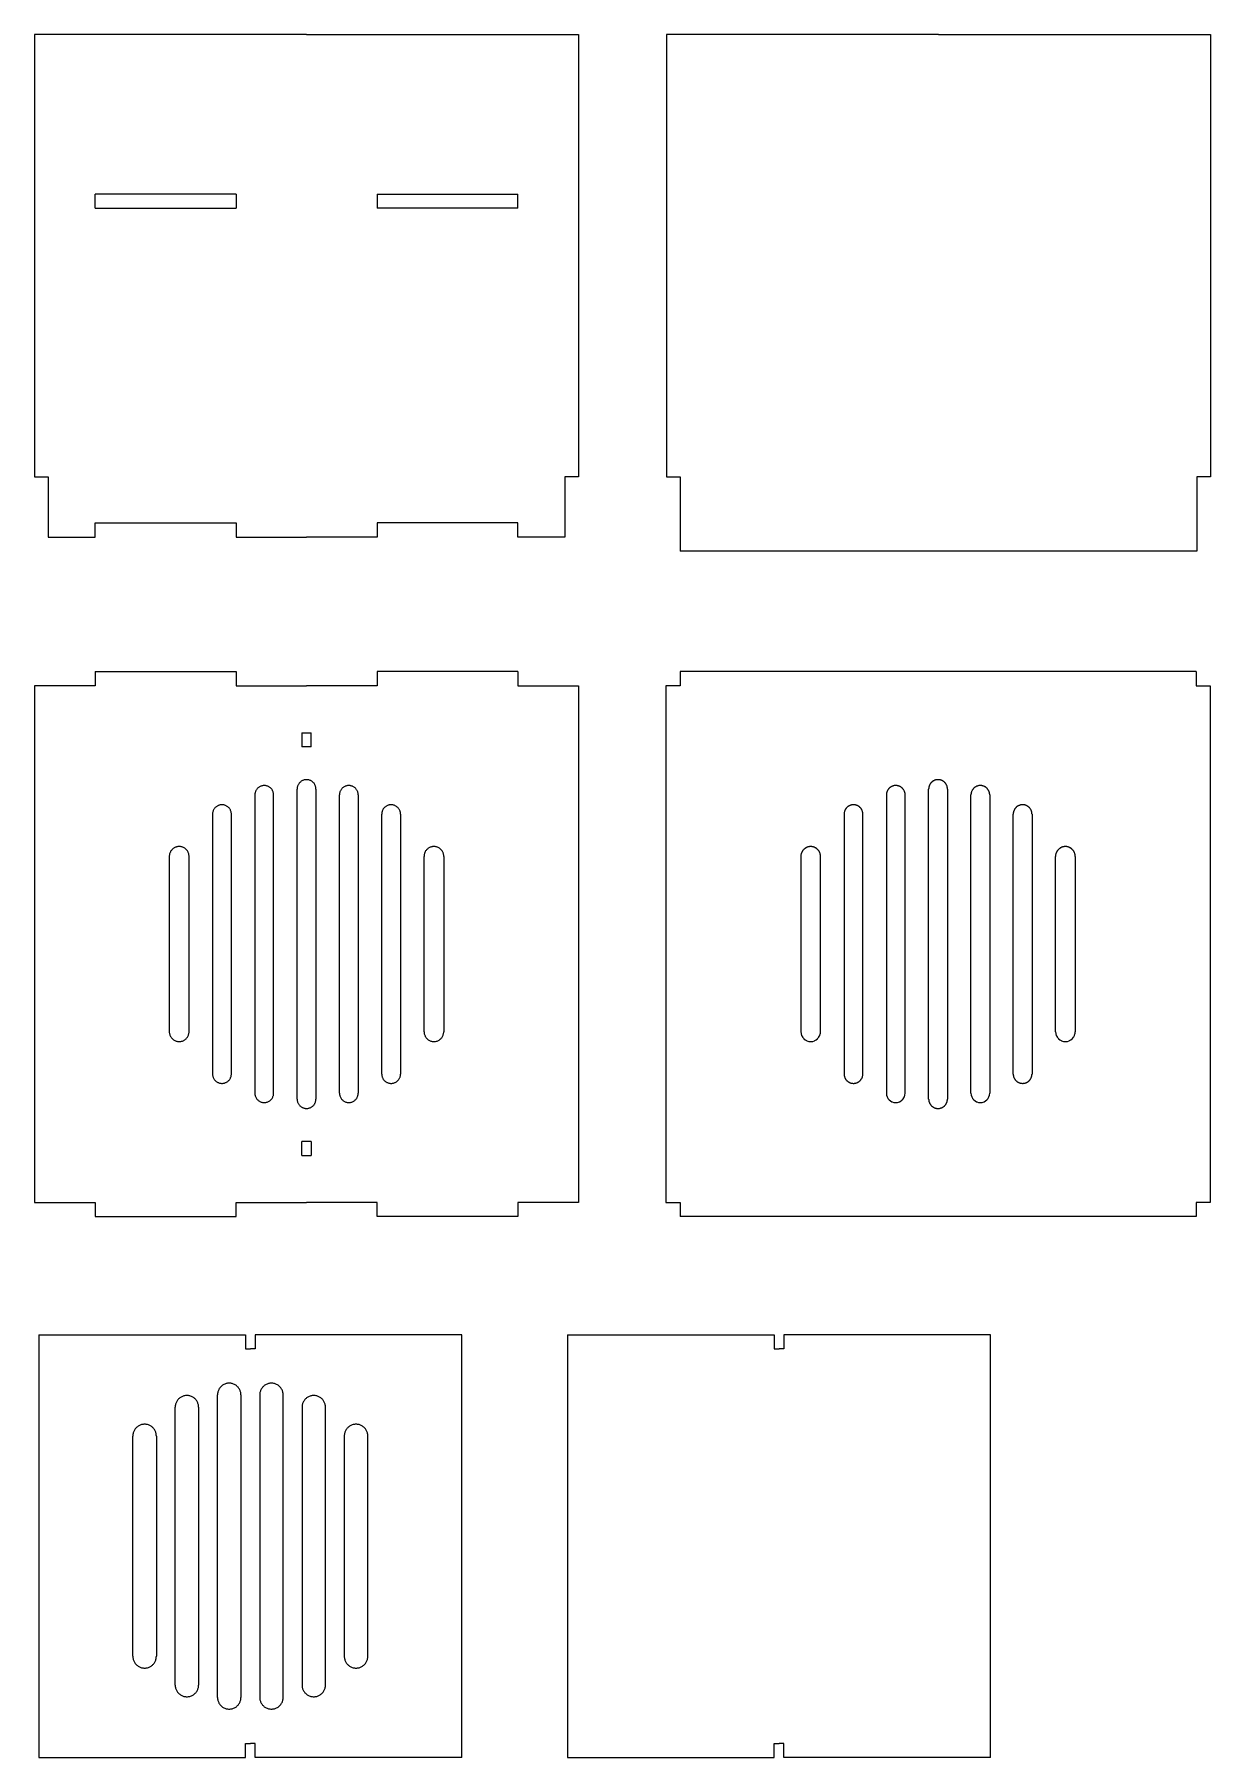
# Model space of a CAD drawing. Header units: inches. Extents: x 14 to 264, y -381 to -14.
import ezdxf

# ---------------------------------------------------------------- set-up
doc = ezdxf.new("R2010")
doc.units = ezdxf.units.IN
doc.header["$MEASUREMENT"] = 0
doc.layers.add('Layer 1', color=7, linetype='Continuous')

# ---------------------------------------------------------------- blocks, each defined once
blk = doc.blocks.new('block 2')
at = {"layer": 'Layer 1', "color": 7, "lineweight": 9, "true_color": 0xffffff}
blk.add_lwpolyline([(117.01, -149.75), (87.01, -149.75)], dxfattribs=at)
blk = doc.blocks.new('block 3')
at = {"layer": 'Layer 1', "color": 7, "lineweight": 9, "true_color": 0xffffff}
blk.add_lwpolyline([(87.01, -149.75), (87.01, -152.75)], dxfattribs=at)
blk = doc.blocks.new('block 4')
at = {"layer": 'Layer 1', "color": 7, "lineweight": 9, "true_color": 0xffffff}
blk.add_lwpolyline([(87.01, -152.75), (72.01, -152.75)], dxfattribs=at)
blk = doc.blocks.new('block 5')
at = {"layer": 'Layer 1', "color": 7, "lineweight": 9, "true_color": 0xffffff}
blk.add_lwpolyline([(57.01, -152.75), (72.01, -152.75)], dxfattribs=at)
blk = doc.blocks.new('block 6')
at = {"layer": 'Layer 1', "color": 7, "lineweight": 9, "true_color": 0xffffff}
blk.add_lwpolyline([(57.01, -149.75), (57.01, -152.75)], dxfattribs=at)
blk = doc.blocks.new('block 7')
at = {"layer": 'Layer 1', "color": 7, "lineweight": 9, "true_color": 0xffffff}
blk.add_lwpolyline([(27.01, -149.75), (57.01, -149.75)], dxfattribs=at)
blk = doc.blocks.new('block 8')
at = {"layer": 'Layer 1', "color": 7, "lineweight": 9, "true_color": 0xffffff}
blk.add_lwpolyline([(27.01, -149.75), (27.01, -152.75)], dxfattribs=at)
blk = doc.blocks.new('block 9')
at = {"layer": 'Layer 1', "color": 7, "lineweight": 9, "true_color": 0xffffff}
blk.add_lwpolyline([(27.01, -152.75), (14.11, -152.75)], dxfattribs=at)
blk = doc.blocks.new('block 10')
at = {"layer": 'Layer 1', "color": 7, "lineweight": 9, "true_color": 0xffffff}
blk.add_lwpolyline([(14.11, -152.75), (14.11, -262.75)], dxfattribs=at)
blk = doc.blocks.new('block 11')
at = {"layer": 'Layer 1', "color": 7, "lineweight": 9, "true_color": 0xffffff}
blk.add_lwpolyline([(14.11, -262.75), (27.01, -262.75)], dxfattribs=at)
blk = doc.blocks.new('block 12')
at = {"layer": 'Layer 1', "color": 7, "lineweight": 9, "true_color": 0xffffff}
blk.add_lwpolyline([(27.01, -262.75), (27.01, -265.75)], dxfattribs=at)
blk = doc.blocks.new('block 13')
at = {"layer": 'Layer 1', "color": 7, "lineweight": 9, "true_color": 0xffffff}
blk.add_lwpolyline([(27.01, -265.75), (57.01, -265.75)], dxfattribs=at)
blk = doc.blocks.new('block 14')
at = {"layer": 'Layer 1', "color": 7, "lineweight": 9, "true_color": 0xffffff}
blk.add_lwpolyline([(57.01, -265.75), (57.01, -262.75)], dxfattribs=at)
blk = doc.blocks.new('block 15')
at = {"layer": 'Layer 1', "color": 7, "lineweight": 9, "true_color": 0xffffff}
blk.add_lwpolyline([(57.01, -262.75), (72.01, -262.75)], dxfattribs=at)
blk = doc.blocks.new('block 16')
at = {"layer": 'Layer 1', "color": 7, "lineweight": 9, "true_color": 0xffffff}
blk.add_lwpolyline([(87.01, -262.75), (72.01, -262.75)], dxfattribs=at)
blk = doc.blocks.new('block 17')
at = {"layer": 'Layer 1', "color": 7, "lineweight": 9, "true_color": 0xffffff}
blk.add_lwpolyline([(87.01, -265.75), (87.01, -262.75)], dxfattribs=at)
blk = doc.blocks.new('block 18')
at = {"layer": 'Layer 1', "color": 7, "lineweight": 9, "true_color": 0xffffff}
blk.add_lwpolyline([(117.01, -265.75), (87.01, -265.75)], dxfattribs=at)
blk = doc.blocks.new('block 19')
at = {"layer": 'Layer 1', "color": 7, "lineweight": 9, "true_color": 0xffffff}
blk.add_lwpolyline([(117.01, -262.75), (117.01, -265.75)], dxfattribs=at)
blk = doc.blocks.new('block 20')
at = {"layer": 'Layer 1', "color": 7, "lineweight": 9, "true_color": 0xffffff}
blk.add_lwpolyline([(129.91, -262.75), (117.01, -262.75)], dxfattribs=at)
blk = doc.blocks.new('block 21')
at = {"layer": 'Layer 1', "color": 7, "lineweight": 9, "true_color": 0xffffff}
blk.add_lwpolyline([(129.91, -152.75), (129.91, -262.75)], dxfattribs=at)
blk = doc.blocks.new('block 22')
at = {"layer": 'Layer 1', "color": 7, "lineweight": 9, "true_color": 0xffffff}
blk.add_lwpolyline([(117.01, -152.75), (129.91, -152.75)], dxfattribs=at)
blk = doc.blocks.new('block 23')
at = {"layer": 'Layer 1', "color": 7, "lineweight": 9, "true_color": 0xffffff}
blk.add_lwpolyline([(117.01, -149.75), (117.01, -152.75)], dxfattribs=at)
blk = doc.blocks.new('block 24')
at = {"layer": 'Layer 1', "color": 7, "lineweight": 9, "true_color": 0xffffff}
blk.add_lwpolyline([(74.01, -174.75), (74.01, -240.75)], dxfattribs=at)
blk = doc.blocks.new('block 25')
at = {"layer": 'Layer 1', "color": 7, "lineweight": 9, "true_color": 0xffffff}
blk.add_lwpolyline([(70.01, -240.75), (70.02, -240.88), (70.03, -241.01), (70.05, -241.14), (70.08, -241.27), (70.12, -241.39), (70.16, -241.51), (70.22, -241.63), (70.28, -241.75), (70.35, -241.86), (70.42, -241.96), (70.5, -242.06), (70.59, -242.16), (70.69, -242.25), (70.79, -242.33), (70.9, -242.41), (71.01, -242.48), (71.13, -242.54), (71.25, -242.6), (71.37, -242.64), (71.5, -242.68), (71.62, -242.71), (71.75, -242.73), (71.88, -242.74), (72.01, -242.75), (72.14, -242.74), (72.27, -242.73), (72.4, -242.71), (72.52, -242.68), (72.65, -242.64), (72.77, -242.6), (72.89, -242.54), (73.01, -242.48), (73.12, -242.41), (73.23, -242.33), (73.33, -242.25), (73.43, -242.16), (73.52, -242.06), (73.6, -241.96), (73.67, -241.86), (73.74, -241.75), (73.8, -241.63), (73.86, -241.51), (73.9, -241.39), (73.94, -241.27), (73.97, -241.14), (73.99, -241.01), (74.01, -240.88), (74.01, -240.75)], dxfattribs=at)
blk = doc.blocks.new('block 26')
at = {"layer": 'Layer 1', "color": 7, "lineweight": 9, "true_color": 0xffffff}
blk.add_lwpolyline([(70.01, -240.75), (70.01, -174.75)], dxfattribs=at)
blk = doc.blocks.new('block 27')
at = {"layer": 'Layer 1', "color": 7, "lineweight": 9, "true_color": 0xffffff}
blk.add_lwpolyline([(74.01, -174.75), (74.01, -174.61), (73.99, -174.48), (73.97, -174.35), (73.94, -174.23), (73.9, -174.1), (73.86, -173.98), (73.8, -173.86), (73.74, -173.75), (73.67, -173.64), (73.6, -173.53), (73.52, -173.43), (73.43, -173.34), (73.33, -173.25), (73.23, -173.16), (73.12, -173.09), (73.01, -173.01), (72.89, -172.95), (72.77, -172.9), (72.65, -172.85), (72.52, -172.81), (72.4, -172.78), (72.27, -172.76), (72.14, -172.75), (72.01, -172.75), (71.88, -172.75), (71.75, -172.76), (71.62, -172.78), (71.5, -172.81), (71.37, -172.85), (71.25, -172.9), (71.13, -172.95), (71.01, -173.01), (70.9, -173.09), (70.79, -173.16), (70.69, -173.25), (70.59, -173.34), (70.5, -173.43), (70.42, -173.53), (70.35, -173.64), (70.28, -173.75), (70.22, -173.86), (70.16, -173.98), (70.12, -174.1), (70.08, -174.23), (70.05, -174.35), (70.03, -174.48), (70.02, -174.61), (70.01, -174.75)], dxfattribs=at)
blk = doc.blocks.new('block 28')
at = {"layer": 'Layer 1', "color": 7, "lineweight": 9, "true_color": 0xffffff}
blk.add_lwpolyline([(83.01, -176), (83.01, -239.5)], dxfattribs=at)
blk = doc.blocks.new('block 29')
at = {"layer": 'Layer 1', "color": 7, "lineweight": 9, "true_color": 0xffffff}
blk.add_lwpolyline([(79.01, -239.5), (79.02, -239.65), (79.03, -239.8), (79.06, -239.95), (79.1, -240.09), (79.15, -240.23), (79.21, -240.36), (79.28, -240.49), (79.35, -240.61), (79.44, -240.73), (79.53, -240.84), (79.63, -240.94), (79.74, -241.04), (79.85, -241.13), (79.97, -241.21), (80.1, -241.28), (80.23, -241.34), (80.37, -241.39), (80.51, -241.43), (80.66, -241.46), (80.81, -241.49), (80.96, -241.5), (81, -241.5), (81.01, -241.5), (81.02, -241.5), (81.06, -241.5), (81.22, -241.49), (81.37, -241.46), (81.51, -241.43), (81.65, -241.39), (81.79, -241.34), (81.92, -241.28), (82.05, -241.21), (82.17, -241.13), (82.28, -241.04), (82.39, -240.94), (82.49, -240.84), (82.58, -240.73), (82.67, -240.61), (82.75, -240.49), (82.81, -240.36), (82.87, -240.23), (82.92, -240.09), (82.96, -239.95), (82.99, -239.8), (83.01, -239.65), (83.01, -239.5)], dxfattribs=at)
blk = doc.blocks.new('block 30')
at = {"layer": 'Layer 1', "color": 7, "lineweight": 9, "true_color": 0xffffff}
blk.add_lwpolyline([(79.01, -239.5), (79.01, -176)], dxfattribs=at)
blk = doc.blocks.new('block 31')
at = {"layer": 'Layer 1', "color": 7, "lineweight": 9, "true_color": 0xffffff}
blk.add_lwpolyline([(83.01, -176), (83.01, -175.86), (82.99, -175.73), (82.97, -175.6), (82.94, -175.48), (82.9, -175.35), (82.86, -175.23), (82.8, -175.11), (82.74, -175), (82.67, -174.89), (82.6, -174.78), (82.52, -174.68), (82.43, -174.59), (82.33, -174.5), (82.23, -174.41), (82.12, -174.34), (82.01, -174.27), (81.89, -174.2), (81.77, -174.15), (81.65, -174.1), (81.52, -174.06), (81.4, -174.04), (81.27, -174.01), (81.14, -174), (81.01, -174), (80.88, -174), (80.75, -174.01), (80.62, -174.04), (80.5, -174.06), (80.37, -174.1), (80.25, -174.15), (80.13, -174.2), (80.01, -174.27), (79.9, -174.34), (79.79, -174.41), (79.69, -174.5), (79.59, -174.59), (79.5, -174.68), (79.42, -174.78), (79.35, -174.89), (79.28, -175), (79.22, -175.11), (79.16, -175.23), (79.12, -175.35), (79.08, -175.48), (79.05, -175.6), (79.03, -175.73), (79.02, -175.86), (79.01, -176)], dxfattribs=at)
blk = doc.blocks.new('block 32')
at = {"layer": 'Layer 1', "color": 7, "lineweight": 9, "true_color": 0xffffff}
blk.add_lwpolyline([(92.01, -180.09), (92.01, -235.41)], dxfattribs=at)
blk = doc.blocks.new('block 33')
at = {"layer": 'Layer 1', "color": 7, "lineweight": 9, "true_color": 0xffffff}
blk.add_lwpolyline([(88.01, -235.41), (88.02, -235.54), (88.03, -235.67), (88.05, -235.8), (88.08, -235.93), (88.12, -236.05), (88.16, -236.17), (88.22, -236.29), (88.28, -236.41), (88.35, -236.52), (88.42, -236.62), (88.5, -236.72), (88.59, -236.82), (88.69, -236.91), (88.79, -236.99), (88.9, -237.07), (89.01, -237.14), (89.13, -237.2), (89.25, -237.25), (89.37, -237.3), (89.5, -237.34), (89.62, -237.37), (89.75, -237.39), (89.88, -237.4), (90.01, -237.41), (90.14, -237.4), (90.27, -237.39), (90.4, -237.37), (90.52, -237.34), (90.65, -237.3), (90.77, -237.25), (90.89, -237.2), (91.01, -237.14), (91.12, -237.07), (91.23, -236.99), (91.33, -236.91), (91.43, -236.82), (91.52, -236.72), (91.6, -236.62), (91.67, -236.52), (91.74, -236.41), (91.8, -236.29), (91.86, -236.17), (91.9, -236.05), (91.94, -235.93), (91.97, -235.8), (91.99, -235.67), (92.01, -235.54), (92.01, -235.41)], dxfattribs=at)
blk = doc.blocks.new('block 34')
at = {"layer": 'Layer 1', "color": 7, "lineweight": 9, "true_color": 0xffffff}
blk.add_lwpolyline([(88.01, -235.41), (88.01, -180.09)], dxfattribs=at)
blk = doc.blocks.new('block 35')
at = {"layer": 'Layer 1', "color": 7, "lineweight": 9, "true_color": 0xffffff}
blk.add_lwpolyline([(92.01, -180.09), (92.01, -179.96), (91.99, -179.82), (91.97, -179.69), (91.94, -179.57), (91.9, -179.44), (91.86, -179.32), (91.8, -179.2), (91.74, -179.09), (91.67, -178.98), (91.6, -178.87), (91.52, -178.77), (91.43, -178.68), (91.33, -178.59), (91.23, -178.5), (91.12, -178.43), (91.01, -178.36), (90.89, -178.29), (90.77, -178.24), (90.65, -178.19), (90.52, -178.16), (90.4, -178.13), (90.27, -178.11), (90.14, -178.09), (90.01, -178.09), (89.88, -178.09), (89.75, -178.11), (89.62, -178.13), (89.5, -178.16), (89.37, -178.19), (89.25, -178.24), (89.13, -178.29), (89.01, -178.36), (88.9, -178.43), (88.79, -178.5), (88.69, -178.59), (88.59, -178.68), (88.5, -178.77), (88.42, -178.87), (88.35, -178.98), (88.28, -179.09), (88.22, -179.2), (88.16, -179.32), (88.12, -179.44), (88.08, -179.57), (88.05, -179.69), (88.03, -179.82), (88.02, -179.96), (88.01, -180.09)], dxfattribs=at)
blk = doc.blocks.new('block 36')
at = {"layer": 'Layer 1', "color": 7, "lineweight": 9, "true_color": 0xffffff}
blk.add_lwpolyline([(101.21, -189.1), (101.21, -226.4)], dxfattribs=at)
blk = doc.blocks.new('block 37')
at = {"layer": 'Layer 1', "color": 7, "lineweight": 9, "true_color": 0xffffff}
blk.add_lwpolyline([(97.01, -226.4), (97.02, -226.56), (97.04, -226.72), (97.06, -226.87), (97.11, -227.02), (97.16, -227.17), (97.22, -227.31), (97.29, -227.44), (97.37, -227.57), (97.46, -227.69), (97.56, -227.81), (97.66, -227.92), (97.78, -228.02), (97.9, -228.11), (98.02, -228.19), (98.16, -228.27), (98.29, -228.33), (98.44, -228.39), (98.59, -228.43), (98.74, -228.47), (98.9, -228.49), (99.06, -228.5), (99.1, -228.5), (99.12, -228.5), (99.13, -228.5), (99.17, -228.5), (99.33, -228.49), (99.48, -228.47), (99.64, -228.43), (99.79, -228.39), (99.93, -228.33), (100.07, -228.27), (100.2, -228.19), (100.33, -228.11), (100.45, -228.02), (100.56, -227.92), (100.67, -227.81), (100.77, -227.69), (100.85, -227.57), (100.94, -227.44), (101.01, -227.31), (101.07, -227.17), (101.12, -227.02), (101.16, -226.87), (101.19, -226.72), (101.21, -226.56), (101.21, -226.4)], dxfattribs=at)
blk = doc.blocks.new('block 38')
at = {"layer": 'Layer 1', "color": 7, "lineweight": 9, "true_color": 0xffffff}
blk.add_lwpolyline([(97.01, -226.4), (97.01, -189.1)], dxfattribs=at)
blk = doc.blocks.new('block 39')
at = {"layer": 'Layer 1', "color": 7, "lineweight": 9, "true_color": 0xffffff}
blk.add_lwpolyline([(101.21, -189.1), (101.21, -188.96), (101.2, -188.82), (101.17, -188.68), (101.14, -188.55), (101.1, -188.42), (101.05, -188.29), (101, -188.17), (100.93, -188.05), (100.86, -187.93), (100.78, -187.82), (100.69, -187.71), (100.6, -187.61), (100.5, -187.52), (100.39, -187.43), (100.28, -187.35), (100.16, -187.28), (100.04, -187.21), (99.91, -187.15), (99.78, -187.11), (99.65, -187.07), (99.52, -187.03), (99.38, -187.01), (99.25, -187), (99.11, -187), (98.98, -187), (98.84, -187.01), (98.71, -187.03), (98.57, -187.07), (98.44, -187.11), (98.31, -187.15), (98.19, -187.21), (98.06, -187.28), (97.94, -187.35), (97.83, -187.43), (97.72, -187.52), (97.62, -187.61), (97.53, -187.71), (97.44, -187.82), (97.36, -187.93), (97.29, -188.05), (97.23, -188.17), (97.17, -188.29), (97.12, -188.42), (97.08, -188.55), (97.05, -188.68), (97.03, -188.82), (97.02, -188.96), (97.01, -189.1)], dxfattribs=at)
blk = doc.blocks.new('block 40')
at = {"layer": 'Layer 1', "color": 7, "lineweight": 9, "true_color": 0xffffff}
blk.add_lwpolyline([(65.01, -176), (65.01, -175.86), (64.99, -175.73), (64.97, -175.6), (64.94, -175.48), (64.9, -175.35), (64.86, -175.23), (64.8, -175.11), (64.74, -175), (64.67, -174.89), (64.6, -174.78), (64.52, -174.68), (64.43, -174.59), (64.33, -174.5), (64.23, -174.41), (64.12, -174.34), (64.01, -174.27), (63.89, -174.2), (63.77, -174.15), (63.65, -174.1), (63.52, -174.06), (63.4, -174.04), (63.27, -174.01), (63.14, -174), (63.01, -174), (62.88, -174), (62.75, -174.01), (62.62, -174.04), (62.5, -174.06), (62.37, -174.1), (62.25, -174.15), (62.13, -174.2), (62.01, -174.27), (61.9, -174.34), (61.79, -174.41), (61.69, -174.5), (61.59, -174.59), (61.5, -174.68), (61.42, -174.78), (61.35, -174.89), (61.28, -175), (61.22, -175.11), (61.16, -175.23), (61.12, -175.35), (61.08, -175.48), (61.05, -175.6), (61.03, -175.73), (61.02, -175.86), (61.01, -176)], dxfattribs=at)
blk = doc.blocks.new('block 41')
at = {"layer": 'Layer 1', "color": 7, "lineweight": 9, "true_color": 0xffffff}
blk.add_lwpolyline([(65.01, -239.5), (65.01, -176)], dxfattribs=at)
blk = doc.blocks.new('block 42')
at = {"layer": 'Layer 1', "color": 7, "lineweight": 9, "true_color": 0xffffff}
blk.add_lwpolyline([(61.01, -239.5), (61.02, -239.65), (61.03, -239.8), (61.06, -239.95), (61.1, -240.09), (61.15, -240.23), (61.21, -240.36), (61.28, -240.49), (61.35, -240.61), (61.44, -240.73), (61.53, -240.84), (61.63, -240.94), (61.74, -241.04), (61.85, -241.13), (61.97, -241.21), (62.1, -241.28), (62.23, -241.34), (62.37, -241.39), (62.51, -241.43), (62.66, -241.46), (62.81, -241.49), (62.96, -241.5), (63, -241.5), (63.01, -241.5), (63.02, -241.5), (63.06, -241.5), (63.22, -241.49), (63.37, -241.46), (63.51, -241.43), (63.65, -241.39), (63.79, -241.34), (63.92, -241.28), (64.05, -241.21), (64.17, -241.13), (64.28, -241.04), (64.39, -240.94), (64.49, -240.84), (64.58, -240.73), (64.67, -240.61), (64.75, -240.49), (64.81, -240.36), (64.87, -240.23), (64.92, -240.09), (64.96, -239.95), (64.99, -239.8), (65.01, -239.65), (65.01, -239.5)], dxfattribs=at)
blk = doc.blocks.new('block 43')
at = {"layer": 'Layer 1', "color": 7, "lineweight": 9, "true_color": 0xffffff}
blk.add_lwpolyline([(61.01, -176), (61.01, -239.5)], dxfattribs=at)
blk = doc.blocks.new('block 44')
at = {"layer": 'Layer 1', "color": 7, "lineweight": 9, "true_color": 0xffffff}
blk.add_lwpolyline([(56.01, -180.09), (56.01, -179.96), (55.99, -179.82), (55.97, -179.69), (55.94, -179.57), (55.9, -179.44), (55.86, -179.32), (55.8, -179.2), (55.74, -179.09), (55.67, -178.98), (55.6, -178.87), (55.52, -178.77), (55.43, -178.68), (55.33, -178.59), (55.23, -178.5), (55.12, -178.43), (55.01, -178.36), (54.89, -178.29), (54.77, -178.24), (54.65, -178.19), (54.52, -178.16), (54.4, -178.13), (54.27, -178.11), (54.14, -178.09), (54.01, -178.09), (53.88, -178.09), (53.75, -178.11), (53.62, -178.13), (53.5, -178.16), (53.37, -178.19), (53.25, -178.24), (53.13, -178.29), (53.01, -178.36), (52.9, -178.43), (52.79, -178.5), (52.69, -178.59), (52.59, -178.68), (52.5, -178.77), (52.42, -178.87), (52.35, -178.98), (52.28, -179.09), (52.22, -179.2), (52.16, -179.32), (52.12, -179.44), (52.08, -179.57), (52.05, -179.69), (52.03, -179.82), (52.02, -179.96), (52.01, -180.09)], dxfattribs=at)
blk = doc.blocks.new('block 45')
at = {"layer": 'Layer 1', "color": 7, "lineweight": 9, "true_color": 0xffffff}
blk.add_lwpolyline([(56.01, -235.41), (56.01, -180.09)], dxfattribs=at)
blk = doc.blocks.new('block 46')
at = {"layer": 'Layer 1', "color": 7, "lineweight": 9, "true_color": 0xffffff}
blk.add_lwpolyline([(52.01, -235.41), (52.02, -235.54), (52.03, -235.67), (52.05, -235.8), (52.08, -235.93), (52.12, -236.05), (52.16, -236.17), (52.22, -236.29), (52.28, -236.41), (52.35, -236.52), (52.42, -236.62), (52.5, -236.72), (52.59, -236.82), (52.69, -236.91), (52.79, -236.99), (52.9, -237.07), (53.01, -237.14), (53.13, -237.2), (53.25, -237.25), (53.37, -237.3), (53.5, -237.34), (53.62, -237.37), (53.75, -237.39), (53.88, -237.4), (54.01, -237.41), (54.14, -237.4), (54.27, -237.39), (54.4, -237.37), (54.52, -237.34), (54.65, -237.3), (54.77, -237.25), (54.89, -237.2), (55.01, -237.14), (55.12, -237.07), (55.23, -236.99), (55.33, -236.91), (55.43, -236.82), (55.52, -236.72), (55.6, -236.62), (55.67, -236.52), (55.74, -236.41), (55.8, -236.29), (55.86, -236.17), (55.9, -236.05), (55.94, -235.93), (55.97, -235.8), (55.99, -235.67), (56.01, -235.54), (56.01, -235.41)], dxfattribs=at)
blk = doc.blocks.new('block 47')
at = {"layer": 'Layer 1', "color": 7, "lineweight": 9, "true_color": 0xffffff}
blk.add_lwpolyline([(52.01, -180.09), (52.01, -235.41)], dxfattribs=at)
blk = doc.blocks.new('block 48')
at = {"layer": 'Layer 1', "color": 7, "lineweight": 9, "true_color": 0xffffff}
blk.add_lwpolyline([(47.01, -189.1), (47.01, -188.96), (46.99, -188.82), (46.97, -188.68), (46.94, -188.55), (46.9, -188.42), (46.85, -188.29), (46.79, -188.17), (46.73, -188.05), (46.66, -187.93), (46.58, -187.82), (46.49, -187.71), (46.4, -187.61), (46.3, -187.52), (46.19, -187.43), (46.08, -187.35), (45.96, -187.28), (45.84, -187.21), (45.71, -187.15), (45.58, -187.11), (45.45, -187.07), (45.32, -187.03), (45.18, -187.01), (45.05, -187), (44.91, -187), (44.77, -187), (44.64, -187.01), (44.5, -187.03), (44.37, -187.07), (44.24, -187.11), (44.11, -187.15), (43.98, -187.21), (43.86, -187.28), (43.74, -187.35), (43.63, -187.43), (43.52, -187.52), (43.42, -187.61), (43.33, -187.71), (43.24, -187.82), (43.16, -187.93), (43.09, -188.05), (43.03, -188.17), (42.97, -188.29), (42.92, -188.42), (42.88, -188.55), (42.85, -188.68), (42.83, -188.82), (42.81, -188.96), (42.81, -189.1)], dxfattribs=at)
blk = doc.blocks.new('block 49')
at = {"layer": 'Layer 1', "color": 7, "lineweight": 9, "true_color": 0xffffff}
blk.add_lwpolyline([(47.01, -226.4), (47.01, -189.1)], dxfattribs=at)
blk = doc.blocks.new('block 50')
at = {"layer": 'Layer 1', "color": 7, "lineweight": 9, "true_color": 0xffffff}
blk.add_lwpolyline([(42.81, -226.4), (42.81, -226.56), (42.83, -226.72), (42.86, -226.87), (42.9, -227.02), (42.95, -227.17), (43.02, -227.31), (43.09, -227.44), (43.17, -227.57), (43.26, -227.69), (43.35, -227.81), (43.46, -227.92), (43.57, -228.02), (43.69, -228.11), (43.82, -228.19), (43.95, -228.27), (44.09, -228.33), (44.24, -228.39), (44.38, -228.43), (44.54, -228.47), (44.69, -228.49), (44.86, -228.5), (44.9, -228.5), (44.91, -228.5), (44.92, -228.5), (44.96, -228.5), (45.12, -228.49), (45.28, -228.47), (45.43, -228.43), (45.58, -228.39), (45.73, -228.33), (45.87, -228.27), (46, -228.19), (46.13, -228.11), (46.25, -228.02), (46.36, -227.92), (46.47, -227.81), (46.56, -227.69), (46.65, -227.57), (46.73, -227.44), (46.8, -227.31), (46.87, -227.17), (46.92, -227.02), (46.96, -226.87), (46.99, -226.72), (47, -226.56), (47.01, -226.4)], dxfattribs=at)
blk = doc.blocks.new('block 51')
at = {"layer": 'Layer 1', "color": 7, "lineweight": 9, "true_color": 0xffffff}
blk.add_lwpolyline([(42.81, -189.1), (42.81, -226.4)], dxfattribs=at)
blk = doc.blocks.new('block 52')
at = {"layer": 'Layer 1', "color": 7, "lineweight": 9, "true_color": 0xffffff}
blk.add_lwpolyline([(73.01, -165.75), (73.01, -162.75)], dxfattribs=at)
blk = doc.blocks.new('block 53')
at = {"layer": 'Layer 1', "color": 7, "lineweight": 9, "true_color": 0xffffff}
blk.add_lwpolyline([(73.01, -165.75), (71.01, -165.75)], dxfattribs=at)
blk = doc.blocks.new('block 54')
at = {"layer": 'Layer 1', "color": 7, "lineweight": 9, "true_color": 0xffffff}
blk.add_lwpolyline([(71.01, -162.75), (71.01, -165.75)], dxfattribs=at)
blk = doc.blocks.new('block 55')
at = {"layer": 'Layer 1', "color": 7, "lineweight": 9, "true_color": 0xffffff}
blk.add_lwpolyline([(71.01, -162.75), (73.01, -162.75)], dxfattribs=at)
blk = doc.blocks.new('block 56')
at = {"layer": 'Layer 1', "color": 7, "lineweight": 9, "true_color": 0xffffff}
blk.add_lwpolyline([(73.01, -249.75), (71.01, -249.75)], dxfattribs=at)
blk = doc.blocks.new('block 57')
at = {"layer": 'Layer 1', "color": 7, "lineweight": 9, "true_color": 0xffffff}
blk.add_lwpolyline([(73.01, -249.75), (73.01, -252.75)], dxfattribs=at)
blk = doc.blocks.new('block 58')
at = {"layer": 'Layer 1', "color": 7, "lineweight": 9, "true_color": 0xffffff}
blk.add_lwpolyline([(71.01, -252.75), (73.01, -252.75)], dxfattribs=at)
blk = doc.blocks.new('block 59')
at = {"layer": 'Layer 1', "color": 7, "lineweight": 9, "true_color": 0xffffff}
blk.add_lwpolyline([(71.01, -252.75), (71.01, -249.75)], dxfattribs=at)
blk = doc.blocks.new('block 60')
at = {"layer": 'Layer 1', "color": 7, "lineweight": 9, "true_color": 0xffffff}
blk.add_lwpolyline([(57.01, -48.11), (57.01, -51.11)], dxfattribs=at)
blk = doc.blocks.new('block 61')
at = {"layer": 'Layer 1', "color": 7, "lineweight": 9, "true_color": 0xffffff}
blk.add_lwpolyline([(72.01, -14.11), (14.11, -14.11)], dxfattribs=at)
blk = doc.blocks.new('block 62')
at = {"layer": 'Layer 1', "color": 7, "lineweight": 9, "true_color": 0xffffff}
blk.add_lwpolyline([(14.11, -14.11), (14.11, -108.31)], dxfattribs=at)
blk = doc.blocks.new('block 63')
at = {"layer": 'Layer 1', "color": 7, "lineweight": 9, "true_color": 0xffffff}
blk.add_lwpolyline([(14.11, -108.31), (17.01, -108.31)], dxfattribs=at)
blk = doc.blocks.new('block 64')
at = {"layer": 'Layer 1', "color": 7, "lineweight": 9, "true_color": 0xffffff}
blk.add_lwpolyline([(17.01, -108.31), (17.01, -121.11)], dxfattribs=at)
blk = doc.blocks.new('block 65')
at = {"layer": 'Layer 1', "color": 7, "lineweight": 9, "true_color": 0xffffff}
blk.add_lwpolyline([(17.01, -121.11), (27.01, -121.11)], dxfattribs=at)
blk = doc.blocks.new('block 66')
at = {"layer": 'Layer 1', "color": 7, "lineweight": 9, "true_color": 0xffffff}
blk.add_lwpolyline([(27.01, -121.11), (27.01, -118.11)], dxfattribs=at)
blk = doc.blocks.new('block 67')
at = {"layer": 'Layer 1', "color": 7, "lineweight": 9, "true_color": 0xffffff}
blk.add_lwpolyline([(27.01, -118.11), (57.01, -118.11)], dxfattribs=at)
blk = doc.blocks.new('block 68')
at = {"layer": 'Layer 1', "color": 7, "lineweight": 9, "true_color": 0xffffff}
blk.add_lwpolyline([(57.01, -118.11), (57.01, -121.11)], dxfattribs=at)
blk = doc.blocks.new('block 69')
at = {"layer": 'Layer 1', "color": 7, "lineweight": 9, "true_color": 0xffffff}
blk.add_lwpolyline([(57.01, -121.11), (72.01, -121.11)], dxfattribs=at)
blk = doc.blocks.new('block 70')
at = {"layer": 'Layer 1', "color": 7, "lineweight": 9, "true_color": 0xffffff}
blk.add_lwpolyline([(87.01, -121.11), (72.01, -121.11)], dxfattribs=at)
blk = doc.blocks.new('block 71')
at = {"layer": 'Layer 1', "color": 7, "lineweight": 9, "true_color": 0xffffff}
blk.add_lwpolyline([(87.01, -118.11), (87.01, -121.11)], dxfattribs=at)
blk = doc.blocks.new('block 72')
at = {"layer": 'Layer 1', "color": 7, "lineweight": 9, "true_color": 0xffffff}
blk.add_lwpolyline([(117.01, -118.11), (87.01, -118.11)], dxfattribs=at)
blk = doc.blocks.new('block 73')
at = {"layer": 'Layer 1', "color": 7, "lineweight": 9, "true_color": 0xffffff}
blk.add_lwpolyline([(117.01, -121.11), (117.01, -118.11)], dxfattribs=at)
blk = doc.blocks.new('block 74')
at = {"layer": 'Layer 1', "color": 7, "lineweight": 9, "true_color": 0xffffff}
blk.add_lwpolyline([(127.01, -121.11), (117.01, -121.11)], dxfattribs=at)
blk = doc.blocks.new('block 75')
at = {"layer": 'Layer 1', "color": 7, "lineweight": 9, "true_color": 0xffffff}
blk.add_lwpolyline([(127.01, -108.31), (127.01, -121.11)], dxfattribs=at)
blk = doc.blocks.new('block 76')
at = {"layer": 'Layer 1', "color": 7, "lineweight": 9, "true_color": 0xffffff}
blk.add_lwpolyline([(129.91, -108.31), (127.01, -108.31)], dxfattribs=at)
blk = doc.blocks.new('block 77')
at = {"layer": 'Layer 1', "color": 7, "lineweight": 9, "true_color": 0xffffff}
blk.add_lwpolyline([(129.91, -14.11), (129.91, -108.31)], dxfattribs=at)
blk = doc.blocks.new('block 78')
at = {"layer": 'Layer 1', "color": 7, "lineweight": 9, "true_color": 0xffffff}
blk.add_lwpolyline([(72.01, -14.11), (129.91, -14.11)], dxfattribs=at)
blk = doc.blocks.new('block 79')
at = {"layer": 'Layer 1', "color": 7, "lineweight": 9, "true_color": 0xffffff}
blk.add_lwpolyline([(27.01, -51.11), (57.01, -51.11)], dxfattribs=at)
blk = doc.blocks.new('block 80')
at = {"layer": 'Layer 1', "color": 7, "lineweight": 9, "true_color": 0xffffff}
blk.add_lwpolyline([(27.01, -51.11), (27.01, -48.11)], dxfattribs=at)
blk = doc.blocks.new('block 81')
at = {"layer": 'Layer 1', "color": 7, "lineweight": 9, "true_color": 0xffffff}
blk.add_lwpolyline([(57.01, -48.11), (27.01, -48.11)], dxfattribs=at)
blk = doc.blocks.new('block 82')
at = {"layer": 'Layer 1', "color": 7, "lineweight": 9, "true_color": 0xffffff}
blk.add_lwpolyline([(117.01, -51.11), (117.01, -48.11)], dxfattribs=at)
blk = doc.blocks.new('block 83')
at = {"layer": 'Layer 1', "color": 7, "lineweight": 9, "true_color": 0xffffff}
blk.add_lwpolyline([(117.01, -51.11), (87.01, -51.11)], dxfattribs=at)
blk = doc.blocks.new('block 84')
at = {"layer": 'Layer 1', "color": 7, "lineweight": 9, "true_color": 0xffffff}
blk.add_lwpolyline([(87.01, -48.11), (87.01, -51.11)], dxfattribs=at)
blk = doc.blocks.new('block 85')
at = {"layer": 'Layer 1', "color": 7, "lineweight": 9, "true_color": 0xffffff}
blk.add_lwpolyline([(87.01, -48.11), (117.01, -48.11)], dxfattribs=at)
blk = doc.blocks.new('block 86')
at = {"layer": 'Layer 1', "color": 7, "lineweight": 9, "true_color": 0xffffff}
blk.add_lwpolyline([(261.3, -149.75), (151.5, -149.75)], dxfattribs=at)
blk = doc.blocks.new('block 87')
at = {"layer": 'Layer 1', "color": 7, "lineweight": 9, "true_color": 0xffffff}
blk.add_lwpolyline([(151.5, -149.75), (151.5, -152.75)], dxfattribs=at)
blk = doc.blocks.new('block 88')
at = {"layer": 'Layer 1', "color": 7, "lineweight": 9, "true_color": 0xffffff}
blk.add_lwpolyline([(151.5, -152.75), (148.5, -152.75)], dxfattribs=at)
blk = doc.blocks.new('block 89')
at = {"layer": 'Layer 1', "color": 7, "lineweight": 9, "true_color": 0xffffff}
blk.add_lwpolyline([(148.5, -152.75), (148.5, -262.75)], dxfattribs=at)
blk = doc.blocks.new('block 90')
at = {"layer": 'Layer 1', "color": 7, "lineweight": 9, "true_color": 0xffffff}
blk.add_lwpolyline([(148.5, -262.75), (151.5, -262.75)], dxfattribs=at)
blk = doc.blocks.new('block 91')
at = {"layer": 'Layer 1', "color": 7, "lineweight": 9, "true_color": 0xffffff}
blk.add_lwpolyline([(151.5, -262.75), (151.5, -265.75)], dxfattribs=at)
blk = doc.blocks.new('block 92')
at = {"layer": 'Layer 1', "color": 7, "lineweight": 9, "true_color": 0xffffff}
blk.add_lwpolyline([(261.3, -265.75), (151.5, -265.75)], dxfattribs=at)
blk = doc.blocks.new('block 93')
at = {"layer": 'Layer 1', "color": 7, "lineweight": 9, "true_color": 0xffffff}
blk.add_lwpolyline([(261.3, -262.75), (261.3, -265.75)], dxfattribs=at)
blk = doc.blocks.new('block 94')
at = {"layer": 'Layer 1', "color": 7, "lineweight": 9, "true_color": 0xffffff}
blk.add_lwpolyline([(264.3, -262.75), (261.3, -262.75)], dxfattribs=at)
blk = doc.blocks.new('block 95')
at = {"layer": 'Layer 1', "color": 7, "lineweight": 9, "true_color": 0xffffff}
blk.add_lwpolyline([(264.3, -152.75), (264.3, -262.75)], dxfattribs=at)
blk = doc.blocks.new('block 96')
at = {"layer": 'Layer 1', "color": 7, "lineweight": 9, "true_color": 0xffffff}
blk.add_lwpolyline([(261.3, -152.75), (264.3, -152.75)], dxfattribs=at)
blk = doc.blocks.new('block 97')
at = {"layer": 'Layer 1', "color": 7, "lineweight": 9, "true_color": 0xffffff}
blk.add_lwpolyline([(261.3, -149.75), (261.3, -152.75)], dxfattribs=at)
blk = doc.blocks.new('block 98')
at = {"layer": 'Layer 1', "color": 7, "lineweight": 9, "true_color": 0xffffff}
blk.add_lwpolyline([(208.4, -174.75), (208.4, -240.75)], dxfattribs=at)
blk = doc.blocks.new('block 99')
at = {"layer": 'Layer 1', "color": 7, "lineweight": 9, "true_color": 0xffffff}
blk.add_lwpolyline([(204.4, -240.75), (204.4, -240.75), (204.4, -240.77), (204.41, -240.84), (204.41, -240.91), (204.42, -240.98), (204.42, -241), (204.42, -241.01), (204.42, -241.02), (204.42, -241.03), (204.43, -241.09), (204.45, -241.16), (204.46, -241.23), (204.47, -241.25), (204.47, -241.27), (204.47, -241.27), (204.47, -241.28), (204.49, -241.34), (204.54, -241.47), (204.55, -241.5), (204.55, -241.51), (204.56, -241.52), (204.57, -241.54), (204.58, -241.57), (204.61, -241.64), (204.64, -241.7), (204.66, -241.72), (204.67, -241.74), (204.67, -241.75), (204.68, -241.77), (204.7, -241.79), (204.78, -241.91), (204.79, -241.94), (204.81, -241.95), (204.81, -241.97), (204.83, -241.98), (204.84, -242), (204.89, -242.05), (204.94, -242.11), (204.97, -242.15), (204.98, -242.16), (204.98, -242.16), (205, -242.17), (205.01, -242.19), (205.07, -242.23), (205.12, -242.28), (205.17, -242.32), (205.18, -242.33), (205.18, -242.33), (205.19, -242.34), (205.21, -242.35), (205.26, -242.39), (205.33, -242.43), (205.38, -242.47), (205.4, -242.48), (205.4, -242.48), (205.41, -242.48), (205.43, -242.49), (205.48, -242.52), (205.55, -242.55), (205.61, -242.58), (205.63, -242.59), (205.64, -242.6), (205.64, -242.6), (205.66, -242.6), (205.72, -242.62), (205.79, -242.65), (205.85, -242.67), (205.87, -242.68), (205.89, -242.68), (205.89, -242.68), (205.9, -242.68), (205.96, -242.69), (206.03, -242.71), (206.1, -242.72), (206.12, -242.73), (206.14, -242.73), (206.15, -242.73), (206.21, -242.73), (206.35, -242.74), (206.38, -242.75), (206.39, -242.75), (206.41, -242.75), (206.43, -242.74), (206.46, -242.74), (206.53, -242.74), (206.6, -242.73), (206.63, -242.73), (206.65, -242.73), (206.66, -242.73), (206.68, -242.73), (206.71, -242.72), (206.85, -242.69), (206.88, -242.69), (206.9, -242.68), (206.92, -242.68), (206.93, -242.67), (206.95, -242.67), (207.02, -242.64), (207.09, -242.62), (207.15, -242.6), (207.16, -242.6), (207.16, -242.6), (207.17, -242.59), (207.19, -242.58), (207.26, -242.55), (207.32, -242.52), (207.38, -242.49), (207.4, -242.48), (207.4, -242.48), (207.41, -242.47), (207.43, -242.46), (207.48, -242.43), (207.54, -242.38), (207.6, -242.35), (207.61, -242.34), (207.62, -242.33), (207.63, -242.33), (207.64, -242.32), (207.69, -242.27), (207.74, -242.22), (207.79, -242.18), (207.81, -242.17), (207.82, -242.16), (207.82, -242.16), (207.83, -242.14), (207.87, -242.1), (207.92, -242.04), (207.96, -241.99), (207.98, -241.97), (207.99, -241.96), (207.99, -241.96), (208, -241.95), (208.03, -241.91), (208.07, -241.84), (208.11, -241.79), (208.12, -241.76), (208.13, -241.75), (208.14, -241.74), (208.15, -241.72), (208.16, -241.69), (208.22, -241.56), (208.23, -241.54), (208.24, -241.52), (208.25, -241.51), (208.25, -241.49), (208.26, -241.46), (208.29, -241.4), (208.31, -241.33), (208.32, -241.3), (208.33, -241.28), (208.33, -241.27), (208.33, -241.25), (208.34, -241.22), (208.37, -241.08), (208.38, -241.03), (208.38, -241.01), (208.38, -241.01), (208.38, -241), (208.38, -240.98), (208.39, -240.91), (208.39, -240.84), (208.4, -240.77), (208.4, -240.75), (208.4, -240.75)], dxfattribs=at)
blk = doc.blocks.new('block 100')
at = {"layer": 'Layer 1', "color": 7, "lineweight": 9, "true_color": 0xffffff}
blk.add_lwpolyline([(204.4, -240.75), (204.4, -174.75)], dxfattribs=at)
blk = doc.blocks.new('block 101')
at = {"layer": 'Layer 1', "color": 7, "lineweight": 9, "true_color": 0xffffff}
blk.add_lwpolyline([(208.4, -174.75), (208.4, -174.74), (208.4, -174.72), (208.39, -174.66), (208.39, -174.58), (208.38, -174.51), (208.38, -174.49), (208.38, -174.48), (208.38, -174.48), (208.38, -174.46), (208.37, -174.4), (208.35, -174.33), (208.34, -174.26), (208.33, -174.24), (208.33, -174.23), (208.33, -174.22), (208.33, -174.21), (208.31, -174.16), (208.26, -174.02), (208.25, -174), (208.25, -173.98), (208.24, -173.97), (208.23, -173.95), (208.22, -173.92), (208.19, -173.86), (208.16, -173.79), (208.14, -173.77), (208.13, -173.75), (208.13, -173.74), (208.12, -173.72), (208.1, -173.7), (208.02, -173.58), (208.01, -173.56), (207.99, -173.54), (207.99, -173.53), (207.97, -173.52), (207.96, -173.5), (207.91, -173.44), (207.86, -173.39), (207.83, -173.35), (207.82, -173.34), (207.82, -173.33), (207.81, -173.32), (207.79, -173.31), (207.74, -173.26), (207.68, -173.21), (207.63, -173.17), (207.62, -173.16), (207.62, -173.16), (207.61, -173.16), (207.59, -173.14), (207.54, -173.11), (207.47, -173.06), (207.42, -173.03), (207.41, -173.02), (207.4, -173.01), (207.39, -173.01), (207.37, -173), (207.32, -172.97), (207.25, -172.94), (207.19, -172.91), (207.17, -172.9), (207.16, -172.9), (207.16, -172.9), (207.14, -172.89), (207.08, -172.87), (207.01, -172.85), (206.95, -172.83), (206.93, -172.82), (206.91, -172.81), (206.91, -172.81), (206.9, -172.81), (206.84, -172.8), (206.77, -172.79), (206.7, -172.77), (206.68, -172.77), (206.66, -172.76), (206.65, -172.76), (206.59, -172.76), (206.45, -172.75), (206.42, -172.75), (206.41, -172.75), (206.39, -172.75), (206.37, -172.75), (206.34, -172.75), (206.27, -172.76), (206.2, -172.76), (206.17, -172.76), (206.15, -172.76), (206.14, -172.76), (206.12, -172.77), (206.09, -172.77), (205.95, -172.8), (205.92, -172.81), (205.9, -172.81), (205.88, -172.81), (205.87, -172.82), (205.85, -172.83), (205.78, -172.85), (205.71, -172.87), (205.65, -172.89), (205.64, -172.9), (205.64, -172.9), (205.63, -172.9), (205.61, -172.91), (205.54, -172.94), (205.48, -172.98), (205.42, -173), (205.4, -173.01), (205.4, -173.01), (205.39, -173.02), (205.37, -173.03), (205.32, -173.07), (205.26, -173.11), (205.2, -173.15), (205.19, -173.16), (205.18, -173.16), (205.17, -173.17), (205.16, -173.18), (205.12, -173.22), (205.06, -173.27), (205.01, -173.31), (204.99, -173.33), (204.98, -173.34), (204.98, -173.34), (204.97, -173.35), (204.93, -173.39), (204.88, -173.45), (204.84, -173.5), (204.82, -173.52), (204.81, -173.53), (204.81, -173.53), (204.8, -173.54), (204.77, -173.59), (204.73, -173.65), (204.69, -173.71), (204.68, -173.73), (204.67, -173.74), (204.66, -173.76), (204.65, -173.77), (204.64, -173.8), (204.58, -173.93), (204.57, -173.96), (204.56, -173.97), (204.55, -173.99), (204.55, -174), (204.54, -174.03), (204.51, -174.1), (204.49, -174.17), (204.48, -174.19), (204.47, -174.21), (204.47, -174.23), (204.47, -174.24), (204.46, -174.27), (204.43, -174.41), (204.42, -174.47), (204.42, -174.48), (204.42, -174.48), (204.42, -174.49), (204.42, -174.51), (204.41, -174.58), (204.41, -174.66), (204.4, -174.72), (204.4, -174.74), (204.4, -174.75)], dxfattribs=at)
blk = doc.blocks.new('block 102')
at = {"layer": 'Layer 1', "color": 7, "lineweight": 9, "true_color": 0xffffff}
blk.add_lwpolyline([(217.4, -176), (217.4, -239.5)], dxfattribs=at)
blk = doc.blocks.new('block 103')
at = {"layer": 'Layer 1', "color": 7, "lineweight": 9, "true_color": 0xffffff}
blk.add_open_spline([(213.4, -239.5), (213.4, -239.5), (213.44, -239.9), (213.44, -239.9), (213.44, -239.9), (213.44, -239.9), (213.56, -240.27), (213.74, -240.61), (213.74, -240.61), (213.74, -240.61), (213.74, -240.61), (213.99, -240.91), (213.99, -240.91), (213.99, -240.91), (213.99, -240.91), (214.28, -241.15), (214.62, -241.34), (214.62, -241.34), (214.62, -241.34), (214.62, -241.34), (215, -241.46), (215, -241.46), (215, -241.46), (215, -241.46), (215.4, -241.5), (215.8, -241.46), (215.8, -241.46), (215.8, -241.46), (215.8, -241.46), (216.18, -241.34), (216.18, -241.34), (216.18, -241.34), (216.18, -241.34), (216.52, -241.15), (216.81, -240.91), (216.81, -240.91), (216.81, -240.91), (216.81, -240.91), (217.06, -240.61), (217.06, -240.61), (217.06, -240.61), (217.06, -240.61), (217.24, -240.27), (217.36, -239.9), (217.36, -239.9), (217.36, -239.9), (217.36, -239.9), (217.4, -239.5), (217.4, -239.5)], degree=3, knots=[0, 0, 0, 0, 1, 1, 1, 2, 2, 2, 3, 3, 3, 4, 4, 4, 5, 5, 5, 6, 6, 6, 7, 7, 7, 8, 8, 8, 9, 9, 9, 10, 10, 10, 11, 11, 11, 12, 12, 12, 13, 13, 13, 14, 14, 14, 15, 15, 15, 16, 16, 16, 16], dxfattribs=at)
blk = doc.blocks.new('block 104')
at = {"layer": 'Layer 1', "color": 7, "lineweight": 9, "true_color": 0xffffff}
blk.add_lwpolyline([(213.4, -239.5), (213.4, -176)], dxfattribs=at)
blk = doc.blocks.new('block 105')
at = {"layer": 'Layer 1', "color": 7, "lineweight": 9, "true_color": 0xffffff}
blk.add_lwpolyline([(217.4, -176), (217.4, -175.99), (217.4, -175.97), (217.39, -175.91), (217.39, -175.83), (217.38, -175.77), (217.38, -175.74), (217.38, -175.73), (217.38, -175.73), (217.38, -175.71), (217.37, -175.65), (217.35, -175.58), (217.34, -175.51), (217.33, -175.49), (217.33, -175.48), (217.33, -175.47), (217.33, -175.46), (217.31, -175.41), (217.26, -175.27), (217.25, -175.25), (217.25, -175.23), (217.24, -175.22), (217.23, -175.2), (217.22, -175.17), (217.19, -175.11), (217.16, -175.04), (217.14, -175.02), (217.13, -175), (217.13, -174.99), (217.12, -174.98), (217.1, -174.95), (217.02, -174.83), (217.01, -174.81), (216.99, -174.79), (216.99, -174.78), (216.97, -174.77), (216.96, -174.75), (216.91, -174.69), (216.86, -174.64), (216.83, -174.6), (216.82, -174.59), (216.82, -174.59), (216.81, -174.58), (216.79, -174.56), (216.74, -174.51), (216.68, -174.46), (216.63, -174.43), (216.62, -174.42), (216.62, -174.41), (216.61, -174.41), (216.59, -174.39), (216.54, -174.36), (216.47, -174.31), (216.42, -174.28), (216.41, -174.27), (216.4, -174.27), (216.39, -174.26), (216.37, -174.25), (216.32, -174.22), (216.25, -174.19), (216.19, -174.16), (216.17, -174.15), (216.16, -174.15), (216.16, -174.15), (216.14, -174.14), (216.08, -174.12), (216.01, -174.1), (215.95, -174.08), (215.93, -174.07), (215.91, -174.07), (215.91, -174.06), (215.9, -174.06), (215.84, -174.05), (215.77, -174.04), (215.7, -174.02), (215.68, -174.02), (215.66, -174.02), (215.65, -174.01), (215.59, -174.01), (215.45, -174), (215.42, -174), (215.41, -174), (215.39, -174), (215.37, -174), (215.34, -174), (215.27, -174.01), (215.2, -174.01), (215.17, -174.01), (215.15, -174.01), (215.14, -174.02), (215.12, -174.02), (215.09, -174.02), (214.95, -174.05), (214.92, -174.06), (214.9, -174.06), (214.88, -174.07), (214.87, -174.07), (214.85, -174.08), (214.78, -174.1), (214.71, -174.12), (214.65, -174.14), (214.64, -174.15), (214.64, -174.15), (214.63, -174.15), (214.61, -174.16), (214.54, -174.19), (214.48, -174.23), (214.42, -174.26), (214.4, -174.26), (214.4, -174.27), (214.39, -174.27), (214.37, -174.28), (214.32, -174.32), (214.26, -174.36), (214.2, -174.4), (214.19, -174.41), (214.18, -174.41), (214.17, -174.42), (214.16, -174.43), (214.12, -174.47), (214.06, -174.52), (214.01, -174.56), (213.99, -174.58), (213.98, -174.59), (213.98, -174.59), (213.97, -174.6), (213.93, -174.64), (213.88, -174.7), (213.84, -174.75), (213.82, -174.77), (213.81, -174.78), (213.81, -174.78), (213.8, -174.79), (213.77, -174.84), (213.73, -174.9), (213.69, -174.96), (213.68, -174.98), (213.67, -174.99), (213.66, -175.01), (213.65, -175.03), (213.64, -175.05), (213.58, -175.18), (213.57, -175.21), (213.56, -175.22), (213.55, -175.24), (213.55, -175.25), (213.54, -175.28), (213.51, -175.35), (213.49, -175.42), (213.48, -175.44), (213.47, -175.47), (213.47, -175.48), (213.47, -175.5), (213.46, -175.52), (213.43, -175.66), (213.42, -175.72), (213.42, -175.73), (213.42, -175.73), (213.42, -175.74), (213.42, -175.77), (213.41, -175.83), (213.41, -175.91), (213.4, -175.97), (213.4, -175.99), (213.4, -176)], dxfattribs=at)
blk = doc.blocks.new('block 106')
at = {"layer": 'Layer 1', "color": 7, "lineweight": 9, "true_color": 0xffffff}
blk.add_lwpolyline([(226.4, -180.09), (226.4, -235.41)], dxfattribs=at)
blk = doc.blocks.new('block 107')
at = {"layer": 'Layer 1', "color": 7, "lineweight": 9, "true_color": 0xffffff}
blk.add_lwpolyline([(222.4, -235.41), (222.4, -235.41), (222.4, -235.43), (222.41, -235.5), (222.41, -235.57), (222.42, -235.64), (222.42, -235.66), (222.42, -235.67), (222.42, -235.67), (222.42, -235.69), (222.43, -235.75), (222.45, -235.82), (222.46, -235.89), (222.47, -235.91), (222.47, -235.93), (222.47, -235.93), (222.47, -235.94), (222.49, -235.99), (222.54, -236.13), (222.55, -236.15), (222.55, -236.17), (222.56, -236.18), (222.57, -236.2), (222.58, -236.23), (222.61, -236.29), (222.64, -236.36), (222.66, -236.38), (222.67, -236.4), (222.67, -236.41), (222.68, -236.43), (222.7, -236.45), (222.78, -236.57), (222.79, -236.6), (222.81, -236.61), (222.81, -236.62), (222.83, -236.64), (222.84, -236.66), (222.89, -236.71), (222.94, -236.77), (222.97, -236.81), (222.98, -236.82), (222.98, -236.82), (223, -236.83), (223.01, -236.84), (223.07, -236.89), (223.12, -236.94), (223.17, -236.98), (223.18, -236.99), (223.18, -236.99), (223.19, -237), (223.21, -237.01), (223.26, -237.05), (223.33, -237.09), (223.38, -237.12), (223.4, -237.13), (223.4, -237.14), (223.41, -237.14), (223.43, -237.15), (223.48, -237.18), (223.55, -237.21), (223.61, -237.24), (223.63, -237.25), (223.64, -237.25), (223.64, -237.26), (223.66, -237.26), (223.72, -237.28), (223.79, -237.31), (223.85, -237.33), (223.87, -237.33), (223.89, -237.34), (223.89, -237.34), (223.9, -237.34), (223.96, -237.35), (224.03, -237.37), (224.1, -237.38), (224.12, -237.39), (224.14, -237.39), (224.15, -237.39), (224.21, -237.39), (224.35, -237.4), (224.38, -237.4), (224.39, -237.41), (224.41, -237.4), (224.43, -237.4), (224.46, -237.4), (224.53, -237.4), (224.6, -237.39), (224.63, -237.39), (224.65, -237.39), (224.66, -237.39), (224.68, -237.38), (224.71, -237.38), (224.85, -237.35), (224.88, -237.35), (224.9, -237.34), (224.92, -237.34), (224.93, -237.33), (224.95, -237.32), (225.02, -237.3), (225.09, -237.28), (225.15, -237.26), (225.16, -237.26), (225.16, -237.25), (225.17, -237.25), (225.19, -237.24), (225.26, -237.21), (225.32, -237.17), (225.38, -237.15), (225.4, -237.14), (225.4, -237.14), (225.41, -237.13), (225.43, -237.12), (225.48, -237.08), (225.54, -237.04), (225.6, -237.01), (225.61, -236.99), (225.62, -236.99), (225.63, -236.99), (225.64, -236.97), (225.69, -236.93), (225.74, -236.88), (225.79, -236.84), (225.81, -236.82), (225.82, -236.82), (225.82, -236.81), (225.83, -236.8), (225.87, -236.76), (225.92, -236.7), (225.96, -236.65), (225.98, -236.63), (225.99, -236.62), (225.99, -236.62), (226, -236.61), (226.03, -236.56), (226.07, -236.5), (226.11, -236.45), (226.12, -236.42), (226.13, -236.41), (226.14, -236.4), (226.15, -236.38), (226.16, -236.35), (226.22, -236.22), (226.23, -236.2), (226.24, -236.18), (226.25, -236.17), (226.25, -236.15), (226.26, -236.12), (226.29, -236.06), (226.31, -235.99), (226.32, -235.96), (226.33, -235.94), (226.33, -235.92), (226.33, -235.91), (226.34, -235.88), (226.37, -235.74), (226.38, -235.69), (226.38, -235.67), (226.38, -235.67), (226.38, -235.66), (226.38, -235.64), (226.39, -235.57), (226.39, -235.5), (226.4, -235.43), (226.4, -235.41), (226.4, -235.41)], dxfattribs=at)
blk = doc.blocks.new('block 108')
at = {"layer": 'Layer 1', "color": 7, "lineweight": 9, "true_color": 0xffffff}
blk.add_lwpolyline([(222.4, -235.41), (222.4, -180.09)], dxfattribs=at)
blk = doc.blocks.new('block 109')
at = {"layer": 'Layer 1', "color": 7, "lineweight": 9, "true_color": 0xffffff}
blk.add_lwpolyline([(226.4, -180.09), (226.4, -180.08), (226.4, -180.06), (226.39, -180), (226.39, -179.92), (226.38, -179.86), (226.38, -179.83), (226.38, -179.82), (226.38, -179.82), (226.38, -179.8), (226.37, -179.74), (226.35, -179.67), (226.34, -179.6), (226.33, -179.58), (226.33, -179.57), (226.33, -179.56), (226.33, -179.55), (226.31, -179.5), (226.26, -179.36), (226.25, -179.34), (226.25, -179.32), (226.24, -179.31), (226.23, -179.29), (226.22, -179.26), (226.19, -179.2), (226.16, -179.14), (226.14, -179.11), (226.13, -179.09), (226.13, -179.08), (226.12, -179.07), (226.1, -179.04), (226.02, -178.92), (226.01, -178.9), (225.99, -178.88), (225.99, -178.87), (225.97, -178.86), (225.96, -178.84), (225.91, -178.78), (225.86, -178.73), (225.83, -178.69), (225.82, -178.68), (225.82, -178.68), (225.81, -178.67), (225.79, -178.65), (225.74, -178.6), (225.68, -178.55), (225.63, -178.52), (225.62, -178.51), (225.62, -178.5), (225.61, -178.5), (225.59, -178.48), (225.54, -178.45), (225.47, -178.4), (225.42, -178.37), (225.41, -178.36), (225.4, -178.36), (225.39, -178.35), (225.37, -178.34), (225.32, -178.32), (225.25, -178.28), (225.19, -178.25), (225.17, -178.24), (225.16, -178.24), (225.16, -178.24), (225.14, -178.23), (225.08, -178.21), (225.01, -178.19), (224.95, -178.17), (224.93, -178.16), (224.91, -178.16), (224.91, -178.15), (224.9, -178.15), (224.84, -178.14), (224.77, -178.13), (224.7, -178.11), (224.68, -178.11), (224.66, -178.11), (224.65, -178.1), (224.59, -178.1), (224.45, -178.09), (224.42, -178.09), (224.41, -178.09), (224.39, -178.09), (224.37, -178.09), (224.34, -178.09), (224.27, -178.1), (224.2, -178.1), (224.17, -178.1), (224.15, -178.1), (224.14, -178.11), (224.12, -178.11), (224.09, -178.11), (223.95, -178.14), (223.92, -178.15), (223.9, -178.15), (223.88, -178.16), (223.87, -178.16), (223.85, -178.17), (223.78, -178.19), (223.71, -178.22), (223.65, -178.23), (223.64, -178.24), (223.64, -178.24), (223.63, -178.24), (223.61, -178.26), (223.54, -178.29), (223.48, -178.32), (223.42, -178.35), (223.4, -178.35), (223.4, -178.36), (223.39, -178.36), (223.37, -178.37), (223.32, -178.41), (223.26, -178.45), (223.2, -178.49), (223.19, -178.5), (223.18, -178.5), (223.17, -178.51), (223.16, -178.52), (223.12, -178.56), (223.06, -178.61), (223.01, -178.65), (222.99, -178.67), (222.98, -178.68), (222.98, -178.68), (222.97, -178.69), (222.93, -178.73), (222.88, -178.79), (222.84, -178.84), (222.82, -178.86), (222.81, -178.87), (222.81, -178.87), (222.8, -178.88), (222.77, -178.93), (222.73, -178.99), (222.69, -179.05), (222.68, -179.07), (222.67, -179.08), (222.66, -179.1), (222.65, -179.12), (222.64, -179.14), (222.58, -179.27), (222.57, -179.3), (222.56, -179.31), (222.55, -179.33), (222.55, -179.34), (222.54, -179.37), (222.51, -179.44), (222.49, -179.51), (222.48, -179.54), (222.47, -179.56), (222.47, -179.57), (222.47, -179.59), (222.46, -179.61), (222.43, -179.75), (222.42, -179.81), (222.42, -179.82), (222.42, -179.82), (222.42, -179.83), (222.42, -179.86), (222.41, -179.92), (222.41, -180), (222.4, -180.06), (222.4, -180.08), (222.4, -180.09)], dxfattribs=at)
blk = doc.blocks.new('block 110')
at = {"layer": 'Layer 1', "color": 7, "lineweight": 9, "true_color": 0xffffff}
blk.add_lwpolyline([(235.6, -189.1), (235.6, -226.4)], dxfattribs=at)
blk = doc.blocks.new('block 111')
at = {"layer": 'Layer 1', "color": 7, "lineweight": 9, "true_color": 0xffffff}
blk.add_open_spline([(231.4, -226.4), (231.4, -226.4), (231.44, -226.82), (231.44, -226.82), (231.44, -226.82), (231.44, -226.82), (231.57, -227.22), (231.76, -227.57), (231.76, -227.57), (231.76, -227.57), (231.76, -227.57), (232.02, -227.88), (232.02, -227.88), (232.02, -227.88), (232.02, -227.88), (232.33, -228.14), (232.68, -228.33), (232.68, -228.33), (232.68, -228.33), (232.68, -228.33), (233.08, -228.46), (233.08, -228.46), (233.08, -228.46), (233.08, -228.46), (233.5, -228.5), (233.92, -228.46), (233.92, -228.46), (233.92, -228.46), (233.92, -228.46), (234.32, -228.33), (234.32, -228.33), (234.32, -228.33), (234.32, -228.33), (234.68, -228.14), (234.99, -227.88), (234.99, -227.88), (234.99, -227.88), (234.99, -227.88), (235.24, -227.57), (235.24, -227.57), (235.24, -227.57), (235.24, -227.57), (235.44, -227.22), (235.56, -226.82), (235.56, -226.82), (235.56, -226.82), (235.56, -226.82), (235.6, -226.4), (235.6, -226.4)], degree=3, knots=[0, 0, 0, 0, 1, 1, 1, 2, 2, 2, 3, 3, 3, 4, 4, 4, 5, 5, 5, 6, 6, 6, 7, 7, 7, 8, 8, 8, 9, 9, 9, 10, 10, 10, 11, 11, 11, 12, 12, 12, 13, 13, 13, 14, 14, 14, 15, 15, 15, 16, 16, 16, 16], dxfattribs=at)
blk = doc.blocks.new('block 112')
at = {"layer": 'Layer 1', "color": 7, "lineweight": 9, "true_color": 0xffffff}
blk.add_lwpolyline([(231.4, -226.4), (231.4, -189.1)], dxfattribs=at)
blk = doc.blocks.new('block 113')
at = {"layer": 'Layer 1', "color": 7, "lineweight": 9, "true_color": 0xffffff}
blk.add_lwpolyline([(235.6, -189.1), (235.6, -189.09), (235.6, -189.07), (235.6, -189), (235.59, -188.92), (235.59, -188.85), (235.58, -188.83), (235.58, -188.82), (235.58, -188.81), (235.58, -188.8), (235.57, -188.74), (235.55, -188.66), (235.54, -188.59), (235.53, -188.56), (235.53, -188.55), (235.53, -188.55), (235.52, -188.53), (235.51, -188.48), (235.46, -188.33), (235.45, -188.31), (235.44, -188.29), (235.44, -188.28), (235.43, -188.26), (235.41, -188.23), (235.38, -188.16), (235.35, -188.1), (235.33, -188.07), (235.32, -188.05), (235.32, -188.04), (235.31, -188.02), (235.29, -188), (235.21, -187.87), (235.19, -187.85), (235.18, -187.83), (235.17, -187.82), (235.16, -187.8), (235.14, -187.78), (235.09, -187.73), (235.04, -187.67), (235, -187.62), (234.99, -187.61), (234.99, -187.61), (234.98, -187.6), (234.96, -187.59), (234.9, -187.54), (234.84, -187.49), (234.8, -187.44), (234.79, -187.43), (234.78, -187.43), (234.77, -187.42), (234.75, -187.41), (234.69, -187.37), (234.63, -187.33), (234.57, -187.29), (234.56, -187.28), (234.55, -187.28), (234.54, -187.27), (234.53, -187.26), (234.46, -187.23), (234.39, -187.2), (234.33, -187.17), (234.31, -187.16), (234.3, -187.15), (234.3, -187.15), (234.28, -187.15), (234.22, -187.13), (234.14, -187.1), (234.08, -187.08), (234.05, -187.07), (234.04, -187.07), (234.04, -187.07), (234.02, -187.06), (233.96, -187.05), (233.89, -187.04), (233.82, -187.02), (233.79, -187.02), (233.78, -187.01), (233.76, -187.01), (233.7, -187.01), (233.55, -187), (233.53, -187), (233.51, -187), (233.49, -187), (233.47, -187), (233.44, -187), (233.37, -187), (233.29, -187.01), (233.26, -187.01), (233.24, -187.01), (233.22, -187.01), (233.21, -187.02), (233.18, -187.02), (233.03, -187.05), (233, -187.06), (232.97, -187.06), (232.96, -187.07), (232.94, -187.07), (232.92, -187.08), (232.85, -187.1), (232.78, -187.13), (232.72, -187.15), (232.7, -187.15), (232.7, -187.15), (232.69, -187.16), (232.67, -187.17), (232.6, -187.2), (232.53, -187.24), (232.47, -187.27), (232.46, -187.27), (232.45, -187.28), (232.44, -187.28), (232.42, -187.29), (232.37, -187.33), (232.3, -187.38), (232.24, -187.42), (232.23, -187.43), (232.22, -187.43), (232.21, -187.44), (232.2, -187.45), (232.15, -187.49), (232.09, -187.54), (232.04, -187.59), (232.02, -187.61), (232.01, -187.61), (232.01, -187.62), (232, -187.63), (231.96, -187.67), (231.91, -187.73), (231.86, -187.79), (231.84, -187.81), (231.83, -187.82), (231.83, -187.82), (231.82, -187.83), (231.79, -187.88), (231.75, -187.94), (231.71, -188), (231.69, -188.03), (231.68, -188.04), (231.68, -188.06), (231.67, -188.07), (231.65, -188.1), (231.59, -188.24), (231.57, -188.26), (231.56, -188.28), (231.56, -188.3), (231.55, -188.31), (231.54, -188.34), (231.52, -188.41), (231.49, -188.49), (231.48, -188.52), (231.48, -188.54), (231.47, -188.55), (231.47, -188.57), (231.46, -188.6), (231.43, -188.74), (231.42, -188.8), (231.42, -188.82), (231.42, -188.82), (231.42, -188.83), (231.42, -188.85), (231.41, -188.92), (231.41, -189), (231.4, -189.07), (231.4, -189.09), (231.4, -189.1)], dxfattribs=at)
blk = doc.blocks.new('block 114')
at = {"layer": 'Layer 1', "color": 7, "lineweight": 9, "true_color": 0xffffff}
blk.add_lwpolyline([(199.4, -176), (199.4, -175.99), (199.4, -175.97), (199.39, -175.91), (199.39, -175.83), (199.38, -175.77), (199.38, -175.74), (199.38, -175.73), (199.38, -175.73), (199.38, -175.71), (199.37, -175.65), (199.35, -175.58), (199.34, -175.51), (199.33, -175.49), (199.33, -175.48), (199.33, -175.47), (199.33, -175.46), (199.31, -175.41), (199.26, -175.27), (199.25, -175.25), (199.25, -175.23), (199.24, -175.22), (199.23, -175.2), (199.22, -175.17), (199.19, -175.11), (199.16, -175.04), (199.14, -175.02), (199.13, -175), (199.13, -174.99), (199.12, -174.98), (199.1, -174.95), (199.02, -174.83), (199.01, -174.81), (198.99, -174.79), (198.99, -174.78), (198.97, -174.77), (198.96, -174.75), (198.91, -174.69), (198.86, -174.64), (198.83, -174.6), (198.82, -174.59), (198.82, -174.59), (198.81, -174.58), (198.79, -174.56), (198.74, -174.51), (198.68, -174.46), (198.63, -174.43), (198.62, -174.42), (198.62, -174.41), (198.61, -174.41), (198.59, -174.39), (198.54, -174.36), (198.47, -174.31), (198.42, -174.28), (198.41, -174.27), (198.4, -174.27), (198.39, -174.26), (198.37, -174.25), (198.32, -174.22), (198.25, -174.19), (198.19, -174.16), (198.17, -174.15), (198.16, -174.15), (198.16, -174.15), (198.14, -174.14), (198.08, -174.12), (198.01, -174.1), (197.95, -174.08), (197.93, -174.07), (197.91, -174.07), (197.91, -174.06), (197.9, -174.06), (197.84, -174.05), (197.77, -174.04), (197.7, -174.02), (197.68, -174.02), (197.66, -174.02), (197.65, -174.01), (197.59, -174.01), (197.45, -174), (197.42, -174), (197.41, -174), (197.39, -174), (197.37, -174), (197.34, -174), (197.27, -174.01), (197.2, -174.01), (197.17, -174.01), (197.15, -174.01), (197.14, -174.02), (197.12, -174.02), (197.09, -174.02), (196.95, -174.05), (196.92, -174.06), (196.9, -174.06), (196.88, -174.07), (196.87, -174.07), (196.85, -174.08), (196.78, -174.1), (196.71, -174.12), (196.65, -174.14), (196.64, -174.15), (196.64, -174.15), (196.63, -174.15), (196.61, -174.16), (196.54, -174.19), (196.48, -174.23), (196.42, -174.26), (196.4, -174.26), (196.4, -174.27), (196.39, -174.27), (196.37, -174.28), (196.32, -174.32), (196.26, -174.36), (196.2, -174.4), (196.19, -174.41), (196.18, -174.41), (196.17, -174.42), (196.16, -174.43), (196.12, -174.47), (196.06, -174.52), (196.01, -174.56), (195.99, -174.58), (195.98, -174.59), (195.98, -174.59), (195.97, -174.6), (195.93, -174.64), (195.88, -174.7), (195.84, -174.75), (195.82, -174.77), (195.81, -174.78), (195.81, -174.78), (195.8, -174.79), (195.77, -174.84), (195.73, -174.9), (195.69, -174.96), (195.68, -174.98), (195.67, -174.99), (195.66, -175.01), (195.65, -175.03), (195.64, -175.05), (195.58, -175.18), (195.57, -175.21), (195.56, -175.22), (195.55, -175.24), (195.55, -175.25), (195.54, -175.28), (195.51, -175.35), (195.49, -175.42), (195.48, -175.44), (195.47, -175.47), (195.47, -175.48), (195.47, -175.5), (195.46, -175.52), (195.43, -175.66), (195.42, -175.72), (195.42, -175.73), (195.42, -175.73), (195.42, -175.74), (195.42, -175.77), (195.41, -175.83), (195.41, -175.91), (195.4, -175.97), (195.4, -175.99), (195.4, -176)], dxfattribs=at)
blk = doc.blocks.new('block 115')
at = {"layer": 'Layer 1', "color": 7, "lineweight": 9, "true_color": 0xffffff}
blk.add_lwpolyline([(199.4, -239.5), (199.4, -176)], dxfattribs=at)
blk = doc.blocks.new('block 116')
at = {"layer": 'Layer 1', "color": 7, "lineweight": 9, "true_color": 0xffffff}
blk.add_open_spline([(195.4, -239.5), (195.4, -239.5), (195.44, -239.9), (195.44, -239.9), (195.44, -239.9), (195.44, -239.9), (195.56, -240.27), (195.74, -240.61), (195.74, -240.61), (195.74, -240.61), (195.74, -240.61), (195.99, -240.91), (195.99, -240.91), (195.99, -240.91), (195.99, -240.91), (196.28, -241.15), (196.62, -241.34), (196.62, -241.34), (196.62, -241.34), (196.62, -241.34), (197, -241.46), (197, -241.46), (197, -241.46), (197, -241.46), (197.4, -241.5), (197.8, -241.46), (197.8, -241.46), (197.8, -241.46), (197.8, -241.46), (198.18, -241.34), (198.18, -241.34), (198.18, -241.34), (198.18, -241.34), (198.52, -241.15), (198.81, -240.91), (198.81, -240.91), (198.81, -240.91), (198.81, -240.91), (199.06, -240.61), (199.06, -240.61), (199.06, -240.61), (199.06, -240.61), (199.24, -240.27), (199.36, -239.9), (199.36, -239.9), (199.36, -239.9), (199.36, -239.9), (199.4, -239.5), (199.4, -239.5)], degree=3, knots=[0, 0, 0, 0, 1, 1, 1, 2, 2, 2, 3, 3, 3, 4, 4, 4, 5, 5, 5, 6, 6, 6, 7, 7, 7, 8, 8, 8, 9, 9, 9, 10, 10, 10, 11, 11, 11, 12, 12, 12, 13, 13, 13, 14, 14, 14, 15, 15, 15, 16, 16, 16, 16], dxfattribs=at)
blk = doc.blocks.new('block 117')
at = {"layer": 'Layer 1', "color": 7, "lineweight": 9, "true_color": 0xffffff}
blk.add_lwpolyline([(195.4, -176), (195.4, -239.5)], dxfattribs=at)
blk = doc.blocks.new('block 118')
at = {"layer": 'Layer 1', "color": 7, "lineweight": 9, "true_color": 0xffffff}
blk.add_lwpolyline([(190.4, -180.09), (190.4, -180.08), (190.4, -180.06), (190.39, -180), (190.39, -179.92), (190.38, -179.86), (190.38, -179.83), (190.38, -179.82), (190.38, -179.82), (190.38, -179.8), (190.37, -179.74), (190.35, -179.67), (190.34, -179.6), (190.33, -179.58), (190.33, -179.57), (190.33, -179.56), (190.33, -179.55), (190.31, -179.5), (190.26, -179.36), (190.25, -179.34), (190.25, -179.32), (190.24, -179.31), (190.23, -179.29), (190.22, -179.26), (190.19, -179.2), (190.16, -179.14), (190.14, -179.11), (190.13, -179.09), (190.13, -179.08), (190.12, -179.07), (190.1, -179.04), (190.02, -178.92), (190.01, -178.9), (189.99, -178.88), (189.99, -178.87), (189.97, -178.86), (189.96, -178.84), (189.91, -178.78), (189.86, -178.73), (189.83, -178.69), (189.82, -178.68), (189.82, -178.68), (189.81, -178.67), (189.79, -178.65), (189.74, -178.6), (189.68, -178.55), (189.63, -178.52), (189.62, -178.51), (189.62, -178.5), (189.61, -178.5), (189.59, -178.48), (189.54, -178.45), (189.47, -178.4), (189.42, -178.37), (189.41, -178.36), (189.4, -178.36), (189.39, -178.35), (189.37, -178.34), (189.32, -178.32), (189.25, -178.28), (189.19, -178.25), (189.17, -178.24), (189.16, -178.24), (189.16, -178.24), (189.14, -178.23), (189.08, -178.21), (189.01, -178.19), (188.95, -178.17), (188.93, -178.16), (188.91, -178.16), (188.91, -178.15), (188.9, -178.15), (188.84, -178.14), (188.77, -178.13), (188.7, -178.11), (188.68, -178.11), (188.66, -178.11), (188.65, -178.1), (188.59, -178.1), (188.45, -178.09), (188.42, -178.09), (188.41, -178.09), (188.39, -178.09), (188.37, -178.09), (188.34, -178.09), (188.27, -178.1), (188.2, -178.1), (188.17, -178.1), (188.15, -178.1), (188.14, -178.11), (188.12, -178.11), (188.09, -178.11), (187.95, -178.14), (187.92, -178.15), (187.9, -178.15), (187.88, -178.16), (187.87, -178.16), (187.85, -178.17), (187.78, -178.19), (187.71, -178.22), (187.65, -178.23), (187.64, -178.24), (187.64, -178.24), (187.63, -178.24), (187.61, -178.26), (187.54, -178.29), (187.48, -178.32), (187.42, -178.35), (187.4, -178.35), (187.4, -178.36), (187.39, -178.36), (187.37, -178.37), (187.32, -178.41), (187.26, -178.45), (187.2, -178.49), (187.19, -178.5), (187.18, -178.5), (187.17, -178.51), (187.16, -178.52), (187.12, -178.56), (187.06, -178.61), (187.01, -178.65), (186.99, -178.67), (186.98, -178.68), (186.98, -178.68), (186.97, -178.69), (186.93, -178.73), (186.88, -178.79), (186.84, -178.84), (186.82, -178.86), (186.81, -178.87), (186.81, -178.87), (186.8, -178.88), (186.77, -178.93), (186.73, -178.99), (186.69, -179.05), (186.68, -179.07), (186.67, -179.08), (186.66, -179.1), (186.65, -179.12), (186.64, -179.14), (186.58, -179.27), (186.57, -179.3), (186.56, -179.31), (186.55, -179.33), (186.55, -179.34), (186.54, -179.37), (186.51, -179.44), (186.49, -179.51), (186.48, -179.54), (186.47, -179.56), (186.47, -179.57), (186.47, -179.59), (186.46, -179.61), (186.43, -179.75), (186.42, -179.81), (186.42, -179.82), (186.42, -179.82), (186.42, -179.83), (186.42, -179.86), (186.41, -179.92), (186.41, -180), (186.4, -180.06), (186.4, -180.08), (186.4, -180.09)], dxfattribs=at)
blk = doc.blocks.new('block 119')
at = {"layer": 'Layer 1', "color": 7, "lineweight": 9, "true_color": 0xffffff}
blk.add_lwpolyline([(190.4, -235.41), (190.4, -180.09)], dxfattribs=at)
blk = doc.blocks.new('block 120')
at = {"layer": 'Layer 1', "color": 7, "lineweight": 9, "true_color": 0xffffff}
blk.add_lwpolyline([(186.4, -235.41), (186.4, -235.41), (186.4, -235.43), (186.41, -235.5), (186.41, -235.57), (186.42, -235.64), (186.42, -235.66), (186.42, -235.67), (186.42, -235.67), (186.42, -235.69), (186.43, -235.75), (186.45, -235.82), (186.46, -235.89), (186.47, -235.91), (186.47, -235.93), (186.47, -235.93), (186.47, -235.94), (186.49, -235.99), (186.54, -236.13), (186.55, -236.15), (186.55, -236.17), (186.56, -236.18), (186.57, -236.2), (186.58, -236.23), (186.61, -236.29), (186.64, -236.36), (186.66, -236.38), (186.67, -236.4), (186.67, -236.41), (186.68, -236.43), (186.7, -236.45), (186.78, -236.57), (186.79, -236.6), (186.81, -236.61), (186.81, -236.62), (186.83, -236.64), (186.84, -236.66), (186.89, -236.71), (186.94, -236.77), (186.97, -236.81), (186.98, -236.82), (186.98, -236.82), (187, -236.83), (187.01, -236.84), (187.07, -236.89), (187.12, -236.94), (187.17, -236.98), (187.18, -236.99), (187.18, -236.99), (187.19, -237), (187.21, -237.01), (187.26, -237.05), (187.33, -237.09), (187.38, -237.12), (187.4, -237.13), (187.4, -237.14), (187.41, -237.14), (187.43, -237.15), (187.48, -237.18), (187.55, -237.21), (187.61, -237.24), (187.63, -237.25), (187.64, -237.25), (187.64, -237.26), (187.66, -237.26), (187.72, -237.28), (187.79, -237.31), (187.85, -237.33), (187.87, -237.33), (187.89, -237.34), (187.89, -237.34), (187.9, -237.34), (187.96, -237.35), (188.03, -237.37), (188.1, -237.38), (188.12, -237.39), (188.14, -237.39), (188.15, -237.39), (188.21, -237.39), (188.35, -237.4), (188.38, -237.4), (188.39, -237.41), (188.41, -237.4), (188.43, -237.4), (188.46, -237.4), (188.53, -237.4), (188.6, -237.39), (188.63, -237.39), (188.65, -237.39), (188.66, -237.39), (188.68, -237.38), (188.71, -237.38), (188.85, -237.35), (188.88, -237.35), (188.9, -237.34), (188.92, -237.34), (188.93, -237.33), (188.95, -237.32), (189.02, -237.3), (189.09, -237.28), (189.15, -237.26), (189.16, -237.26), (189.16, -237.25), (189.17, -237.25), (189.19, -237.24), (189.26, -237.21), (189.32, -237.17), (189.38, -237.15), (189.4, -237.14), (189.4, -237.14), (189.41, -237.13), (189.43, -237.12), (189.48, -237.08), (189.54, -237.04), (189.6, -237.01), (189.61, -236.99), (189.62, -236.99), (189.63, -236.99), (189.64, -236.97), (189.69, -236.93), (189.74, -236.88), (189.79, -236.84), (189.81, -236.82), (189.82, -236.82), (189.82, -236.81), (189.83, -236.8), (189.87, -236.76), (189.92, -236.7), (189.96, -236.65), (189.98, -236.63), (189.99, -236.62), (189.99, -236.62), (190, -236.61), (190.03, -236.56), (190.07, -236.5), (190.11, -236.45), (190.12, -236.42), (190.13, -236.41), (190.14, -236.4), (190.15, -236.38), (190.16, -236.35), (190.22, -236.22), (190.23, -236.2), (190.24, -236.18), (190.25, -236.17), (190.25, -236.15), (190.26, -236.12), (190.29, -236.06), (190.31, -235.99), (190.32, -235.96), (190.33, -235.94), (190.33, -235.92), (190.33, -235.91), (190.34, -235.88), (190.37, -235.74), (190.38, -235.69), (190.38, -235.67), (190.38, -235.67), (190.38, -235.66), (190.38, -235.64), (190.39, -235.57), (190.39, -235.5), (190.4, -235.43), (190.4, -235.41), (190.4, -235.41)], dxfattribs=at)
blk = doc.blocks.new('block 121')
at = {"layer": 'Layer 1', "color": 7, "lineweight": 9, "true_color": 0xffffff}
blk.add_lwpolyline([(186.4, -180.09), (186.4, -235.41)], dxfattribs=at)
blk = doc.blocks.new('block 122')
at = {"layer": 'Layer 1', "color": 7, "lineweight": 9, "true_color": 0xffffff}
blk.add_lwpolyline([(181.4, -189.1), (181.4, -189.09), (181.4, -189.07), (181.39, -189), (181.39, -188.92), (181.38, -188.85), (181.38, -188.83), (181.38, -188.82), (181.38, -188.81), (181.38, -188.8), (181.36, -188.74), (181.35, -188.66), (181.34, -188.59), (181.33, -188.56), (181.33, -188.55), (181.33, -188.55), (181.32, -188.53), (181.3, -188.48), (181.25, -188.33), (181.25, -188.31), (181.24, -188.29), (181.23, -188.28), (181.22, -188.26), (181.21, -188.23), (181.18, -188.16), (181.14, -188.1), (181.13, -188.07), (181.12, -188.05), (181.11, -188.04), (181.1, -188.02), (181.09, -188), (181, -187.87), (180.99, -187.85), (180.97, -187.83), (180.96, -187.82), (180.95, -187.8), (180.93, -187.78), (180.89, -187.73), (180.84, -187.67), (180.8, -187.62), (180.79, -187.61), (180.79, -187.61), (180.77, -187.6), (180.76, -187.59), (180.7, -187.54), (180.64, -187.49), (180.6, -187.44), (180.58, -187.43), (180.58, -187.43), (180.57, -187.42), (180.55, -187.41), (180.49, -187.37), (180.43, -187.33), (180.37, -187.29), (180.35, -187.28), (180.35, -187.28), (180.34, -187.27), (180.32, -187.26), (180.26, -187.23), (180.19, -187.2), (180.13, -187.17), (180.11, -187.16), (180.1, -187.15), (180.09, -187.15), (180.08, -187.15), (180.02, -187.13), (179.94, -187.1), (179.87, -187.08), (179.85, -187.07), (179.84, -187.07), (179.84, -187.07), (179.82, -187.06), (179.76, -187.05), (179.69, -187.04), (179.61, -187.02), (179.59, -187.02), (179.57, -187.01), (179.56, -187.01), (179.5, -187.01), (179.35, -187), (179.32, -187), (179.3, -187), (179.29, -187), (179.27, -187), (179.24, -187), (179.16, -187), (179.09, -187.01), (179.06, -187.01), (179.04, -187.01), (179.02, -187.01), (179, -187.02), (178.98, -187.02), (178.83, -187.05), (178.8, -187.06), (178.77, -187.06), (178.76, -187.07), (178.74, -187.07), (178.72, -187.08), (178.65, -187.1), (178.57, -187.13), (178.52, -187.15), (178.5, -187.15), (178.5, -187.15), (178.49, -187.16), (178.46, -187.17), (178.4, -187.2), (178.33, -187.24), (178.27, -187.27), (178.25, -187.27), (178.25, -187.28), (178.24, -187.28), (178.22, -187.29), (178.16, -187.33), (178.1, -187.38), (178.04, -187.42), (178.02, -187.43), (178.02, -187.43), (178.01, -187.44), (178, -187.45), (177.95, -187.49), (177.89, -187.54), (177.84, -187.59), (177.82, -187.61), (177.81, -187.61), (177.81, -187.62), (177.8, -187.63), (177.76, -187.67), (177.71, -187.73), (177.66, -187.79), (177.64, -187.81), (177.63, -187.82), (177.63, -187.82), (177.62, -187.83), (177.59, -187.88), (177.55, -187.94), (177.51, -188), (177.49, -188.03), (177.48, -188.04), (177.47, -188.06), (177.46, -188.07), (177.45, -188.1), (177.38, -188.24), (177.37, -188.26), (177.36, -188.28), (177.36, -188.3), (177.35, -188.31), (177.34, -188.34), (177.32, -188.41), (177.29, -188.49), (177.28, -188.52), (177.27, -188.54), (177.27, -188.55), (177.27, -188.57), (177.26, -188.6), (177.23, -188.74), (177.22, -188.8), (177.22, -188.82), (177.22, -188.82), (177.22, -188.83), (177.21, -188.85), (177.21, -188.92), (177.2, -189), (177.2, -189.07), (177.2, -189.09), (177.2, -189.1)], dxfattribs=at)
blk = doc.blocks.new('block 123')
at = {"layer": 'Layer 1', "color": 7, "lineweight": 9, "true_color": 0xffffff}
blk.add_lwpolyline([(181.4, -226.4), (181.4, -189.1)], dxfattribs=at)
blk = doc.blocks.new('block 124')
at = {"layer": 'Layer 1', "color": 7, "lineweight": 9, "true_color": 0xffffff}
blk.add_open_spline([(177.2, -226.4), (177.2, -226.4), (177.24, -226.82), (177.24, -226.82), (177.24, -226.82), (177.24, -226.82), (177.36, -227.22), (177.56, -227.57), (177.56, -227.57), (177.56, -227.57), (177.56, -227.57), (177.81, -227.88), (177.81, -227.88), (177.81, -227.88), (177.81, -227.88), (178.12, -228.14), (178.48, -228.33), (178.48, -228.33), (178.48, -228.33), (178.48, -228.33), (178.88, -228.46), (178.88, -228.46), (178.88, -228.46), (178.88, -228.46), (179.3, -228.5), (179.72, -228.46), (179.72, -228.46), (179.72, -228.46), (179.72, -228.46), (180.12, -228.33), (180.12, -228.33), (180.12, -228.33), (180.12, -228.33), (180.47, -228.14), (180.78, -227.88), (180.78, -227.88), (180.78, -227.88), (180.78, -227.88), (181.04, -227.57), (181.04, -227.57), (181.04, -227.57), (181.04, -227.57), (181.23, -227.22), (181.36, -226.82), (181.36, -226.82), (181.36, -226.82), (181.36, -226.82), (181.4, -226.4), (181.4, -226.4)], degree=3, knots=[0, 0, 0, 0, 1, 1, 1, 2, 2, 2, 3, 3, 3, 4, 4, 4, 5, 5, 5, 6, 6, 6, 7, 7, 7, 8, 8, 8, 9, 9, 9, 10, 10, 10, 11, 11, 11, 12, 12, 12, 13, 13, 13, 14, 14, 14, 15, 15, 15, 16, 16, 16, 16], dxfattribs=at)
blk = doc.blocks.new('block 125')
at = {"layer": 'Layer 1', "color": 7, "lineweight": 9, "true_color": 0xffffff}
blk.add_lwpolyline([(177.2, -189.1), (177.2, -226.4)], dxfattribs=at)
blk = doc.blocks.new('block 126')
at = {"layer": 'Layer 1', "color": 7, "lineweight": 9, "true_color": 0xffffff}
blk.add_lwpolyline([(206.49, -14.11), (148.59, -14.11)], dxfattribs=at)
blk = doc.blocks.new('block 127')
at = {"layer": 'Layer 1', "color": 7, "lineweight": 9, "true_color": 0xffffff}
blk.add_lwpolyline([(148.59, -14.11), (148.59, -108.31)], dxfattribs=at)
blk = doc.blocks.new('block 128')
at = {"layer": 'Layer 1', "color": 7, "lineweight": 9, "true_color": 0xffffff}
blk.add_lwpolyline([(148.59, -108.31), (151.49, -108.31)], dxfattribs=at)
blk = doc.blocks.new('block 129')
at = {"layer": 'Layer 1', "color": 7, "lineweight": 9, "true_color": 0xffffff}
blk.add_lwpolyline([(151.49, -108.31), (151.49, -124.11)], dxfattribs=at)
blk = doc.blocks.new('block 130')
at = {"layer": 'Layer 1', "color": 7, "lineweight": 9, "true_color": 0xffffff}
blk.add_lwpolyline([(261.49, -124.11), (151.49, -124.11)], dxfattribs=at)
blk = doc.blocks.new('block 131')
at = {"layer": 'Layer 1', "color": 7, "lineweight": 9, "true_color": 0xffffff}
blk.add_lwpolyline([(261.49, -108.31), (261.49, -124.11)], dxfattribs=at)
blk = doc.blocks.new('block 132')
at = {"layer": 'Layer 1', "color": 7, "lineweight": 9, "true_color": 0xffffff}
blk.add_lwpolyline([(264.39, -108.31), (261.49, -108.31)], dxfattribs=at)
blk = doc.blocks.new('block 133')
at = {"layer": 'Layer 1', "color": 7, "lineweight": 9, "true_color": 0xffffff}
blk.add_lwpolyline([(264.39, -14.11), (264.39, -108.31)], dxfattribs=at)
blk = doc.blocks.new('block 134')
at = {"layer": 'Layer 1', "color": 7, "lineweight": 9, "true_color": 0xffffff}
blk.add_lwpolyline([(206.49, -14.11), (264.39, -14.11)], dxfattribs=at)
blk = doc.blocks.new('block 135')
at = {"layer": 'Layer 1', "color": 7, "lineweight": 9, "true_color": 0xffffff}
blk.add_lwpolyline([(105.05, -290.92), (61.05, -290.92)], dxfattribs=at)
blk = doc.blocks.new('block 136')
at = {"layer": 'Layer 1', "color": 7, "lineweight": 9, "true_color": 0xffffff}
blk.add_lwpolyline([(61.05, -290.92), (61.05, -293.92)], dxfattribs=at)
blk = doc.blocks.new('block 137')
at = {"layer": 'Layer 1', "color": 7, "lineweight": 9, "true_color": 0xffffff}
blk.add_lwpolyline([(61.05, -293.92), (60.05, -293.92)], dxfattribs=at)
blk = doc.blocks.new('block 138')
at = {"layer": 'Layer 1', "color": 7, "lineweight": 9, "true_color": 0xffffff}
blk.add_lwpolyline([(59.05, -293.92), (60.05, -293.92)], dxfattribs=at)
blk = doc.blocks.new('block 139')
at = {"layer": 'Layer 1', "color": 7, "lineweight": 9, "true_color": 0xffffff}
blk.add_lwpolyline([(59.05, -290.92), (59.05, -293.92)], dxfattribs=at)
blk = doc.blocks.new('block 140')
at = {"layer": 'Layer 1', "color": 7, "lineweight": 9, "true_color": 0xffffff}
blk.add_lwpolyline([(15.05, -290.92), (59.05, -290.92)], dxfattribs=at)
blk = doc.blocks.new('block 141')
at = {"layer": 'Layer 1', "color": 7, "lineweight": 9, "true_color": 0xffffff}
blk.add_lwpolyline([(15.05, -290.92), (15.05, -380.92)], dxfattribs=at)
blk = doc.blocks.new('block 142')
at = {"layer": 'Layer 1', "color": 7, "lineweight": 9, "true_color": 0xffffff}
blk.add_lwpolyline([(15.05, -380.92), (59.05, -380.92)], dxfattribs=at)
blk = doc.blocks.new('block 143')
at = {"layer": 'Layer 1', "color": 7, "lineweight": 9, "true_color": 0xffffff}
blk.add_lwpolyline([(59.05, -380.92), (59.05, -377.92)], dxfattribs=at)
blk = doc.blocks.new('block 144')
at = {"layer": 'Layer 1', "color": 7, "lineweight": 9, "true_color": 0xffffff}
blk.add_lwpolyline([(59.05, -377.92), (60.05, -377.92)], dxfattribs=at)
blk = doc.blocks.new('block 145')
at = {"layer": 'Layer 1', "color": 7, "lineweight": 9, "true_color": 0xffffff}
blk.add_lwpolyline([(61.05, -377.92), (60.05, -377.92)], dxfattribs=at)
blk = doc.blocks.new('block 146')
at = {"layer": 'Layer 1', "color": 7, "lineweight": 9, "true_color": 0xffffff}
blk.add_lwpolyline([(61.05, -380.92), (61.05, -377.92)], dxfattribs=at)
blk = doc.blocks.new('block 147')
at = {"layer": 'Layer 1', "color": 7, "lineweight": 9, "true_color": 0xffffff}
blk.add_lwpolyline([(105.05, -380.92), (61.05, -380.92)], dxfattribs=at)
blk = doc.blocks.new('block 148')
at = {"layer": 'Layer 1', "color": 7, "lineweight": 9, "true_color": 0xffffff}
blk.add_lwpolyline([(105.05, -380.92), (105.05, -290.92)], dxfattribs=at)
blk = doc.blocks.new('block 149')
at = {"layer": 'Layer 1', "color": 7, "lineweight": 9, "true_color": 0xffffff}
blk.add_lwpolyline([(35.05, -359.37), (35.05, -312.47)], dxfattribs=at)
blk = doc.blocks.new('block 150')
at = {"layer": 'Layer 1', "color": 7, "lineweight": 9, "true_color": 0xffffff}
blk.add_lwpolyline([(40.05, -312.47), (40.04, -312.3), (40.03, -312.14), (40, -311.97), (39.96, -311.81), (39.91, -311.66), (39.86, -311.51), (39.79, -311.36), (39.71, -311.22), (39.63, -311.08), (39.53, -310.95), (39.43, -310.82), (39.32, -310.7), (39.2, -310.59), (39.07, -310.49), (38.94, -310.39), (38.8, -310.3), (38.65, -310.22), (38.5, -310.15), (38.35, -310.1), (38.19, -310.05), (38.03, -310.01), (37.87, -309.99), (37.71, -309.97), (37.55, -309.97), (37.39, -309.97), (37.22, -309.99), (37.06, -310.01), (36.91, -310.05), (36.75, -310.1), (36.6, -310.15), (36.44, -310.22), (36.3, -310.3), (36.16, -310.39), (36.02, -310.49), (35.9, -310.59), (35.78, -310.7), (35.67, -310.82), (35.56, -310.95), (35.47, -311.08), (35.38, -311.22), (35.31, -311.36), (35.24, -311.51), (35.18, -311.66), (35.13, -311.81), (35.1, -311.97), (35.07, -312.14), (35.05, -312.3), (35.05, -312.47)], dxfattribs=at)
blk = doc.blocks.new('block 151')
at = {"layer": 'Layer 1', "color": 7, "lineweight": 9, "true_color": 0xffffff}
blk.add_lwpolyline([(40.05, -312.47), (40.05, -359.37)], dxfattribs=at)
blk = doc.blocks.new('block 152')
at = {"layer": 'Layer 1', "color": 7, "lineweight": 9, "true_color": 0xffffff}
blk.add_lwpolyline([(35.05, -359.37), (35.05, -359.54), (35.07, -359.7), (35.1, -359.86), (35.13, -360.02), (35.18, -360.18), (35.24, -360.33), (35.31, -360.48), (35.38, -360.62), (35.47, -360.76), (35.56, -360.89), (35.67, -361.02), (35.78, -361.13), (35.9, -361.25), (36.02, -361.35), (36.16, -361.45), (36.3, -361.54), (36.44, -361.61), (36.6, -361.68), (36.75, -361.74), (36.91, -361.79), (37.06, -361.82), (37.22, -361.85), (37.39, -361.87), (37.55, -361.87), (37.71, -361.87), (37.87, -361.85), (38.03, -361.82), (38.19, -361.79), (38.35, -361.74), (38.5, -361.68), (38.65, -361.61), (38.8, -361.54), (38.94, -361.45), (39.07, -361.35), (39.2, -361.25), (39.32, -361.13), (39.43, -361.02), (39.53, -360.89), (39.63, -360.76), (39.71, -360.62), (39.79, -360.48), (39.86, -360.33), (39.91, -360.18), (39.96, -360.02), (40, -359.86), (40.03, -359.7), (40.04, -359.54), (40.05, -359.37)], dxfattribs=at)
blk = doc.blocks.new('block 153')
at = {"layer": 'Layer 1', "color": 7, "lineweight": 9, "true_color": 0xffffff}
blk.add_lwpolyline([(49.05, -306.35), (49.05, -365.48)], dxfattribs=at)
blk = doc.blocks.new('block 154')
at = {"layer": 'Layer 1', "color": 7, "lineweight": 9, "true_color": 0xffffff}
blk.add_lwpolyline([(44.05, -365.48), (44.05, -365.65), (44.07, -365.81), (44.1, -365.98), (44.13, -366.13), (44.18, -366.29), (44.24, -366.44), (44.31, -366.59), (44.38, -366.73), (44.47, -366.87), (44.56, -367), (44.67, -367.13), (44.78, -367.25), (44.9, -367.36), (45.02, -367.46), (45.16, -367.56), (45.3, -367.65), (45.44, -367.73), (45.6, -367.79), (45.75, -367.85), (45.91, -367.9), (46.06, -367.93), (46.22, -367.96), (46.39, -367.98), (46.55, -367.98), (46.71, -367.98), (46.87, -367.96), (47.03, -367.93), (47.19, -367.9), (47.35, -367.85), (47.5, -367.79), (47.65, -367.73), (47.8, -367.65), (47.94, -367.56), (48.07, -367.46), (48.2, -367.36), (48.32, -367.25), (48.43, -367.13), (48.53, -367), (48.63, -366.87), (48.71, -366.73), (48.79, -366.59), (48.86, -366.44), (48.91, -366.29), (48.96, -366.13), (49, -365.98), (49.03, -365.81), (49.04, -365.65), (49.05, -365.48)], dxfattribs=at)
blk = doc.blocks.new('block 155')
at = {"layer": 'Layer 1', "color": 7, "lineweight": 9, "true_color": 0xffffff}
blk.add_lwpolyline([(44.05, -365.48), (44.05, -306.35)], dxfattribs=at)
blk = doc.blocks.new('block 156')
at = {"layer": 'Layer 1', "color": 7, "lineweight": 9, "true_color": 0xffffff}
blk.add_lwpolyline([(49.05, -306.35), (49.04, -306.19), (49.03, -306.02), (49, -305.86), (48.96, -305.7), (48.91, -305.55), (48.86, -305.4), (48.79, -305.25), (48.71, -305.1), (48.63, -304.97), (48.53, -304.84), (48.43, -304.71), (48.32, -304.59), (48.2, -304.48), (48.07, -304.37), (47.94, -304.28), (47.8, -304.19), (47.65, -304.11), (47.5, -304.04), (47.35, -303.99), (47.19, -303.94), (47.03, -303.9), (46.87, -303.88), (46.71, -303.86), (46.55, -303.85), (46.39, -303.86), (46.22, -303.88), (46.06, -303.9), (45.91, -303.94), (45.75, -303.99), (45.6, -304.04), (45.44, -304.11), (45.3, -304.19), (45.16, -304.28), (45.02, -304.37), (44.9, -304.48), (44.78, -304.59), (44.67, -304.71), (44.56, -304.84), (44.47, -304.97), (44.38, -305.1), (44.31, -305.25), (44.24, -305.4), (44.18, -305.55), (44.13, -305.7), (44.1, -305.86), (44.07, -306.02), (44.05, -306.19), (44.05, -306.35)], dxfattribs=at)
blk = doc.blocks.new('block 157')
at = {"layer": 'Layer 1', "color": 7, "lineweight": 9, "true_color": 0xffffff}
blk.add_lwpolyline([(58.05, -303.73), (58.05, -368.11)], dxfattribs=at)
blk = doc.blocks.new('block 158')
at = {"layer": 'Layer 1', "color": 7, "lineweight": 9, "true_color": 0xffffff}
blk.add_lwpolyline([(53.05, -368.11), (53.05, -368.27), (53.07, -368.44), (53.1, -368.6), (53.13, -368.76), (53.18, -368.91), (53.24, -369.07), (53.31, -369.21), (53.38, -369.36), (53.47, -369.49), (53.56, -369.62), (53.67, -369.75), (53.78, -369.87), (53.9, -369.98), (54.02, -370.09), (54.16, -370.18), (54.3, -370.27), (54.44, -370.35), (54.6, -370.42), (54.75, -370.47), (54.91, -370.52), (55.06, -370.56), (55.22, -370.58), (55.39, -370.6), (55.55, -370.61), (55.71, -370.6), (55.87, -370.58), (56.03, -370.56), (56.19, -370.52), (56.35, -370.47), (56.5, -370.42), (56.65, -370.35), (56.8, -370.27), (56.94, -370.18), (57.07, -370.09), (57.2, -369.98), (57.32, -369.87), (57.43, -369.75), (57.53, -369.62), (57.63, -369.49), (57.71, -369.36), (57.79, -369.21), (57.86, -369.07), (57.91, -368.91), (57.96, -368.76), (58, -368.6), (58.03, -368.44), (58.04, -368.27), (58.05, -368.11)], dxfattribs=at)
blk = doc.blocks.new('block 159')
at = {"layer": 'Layer 1', "color": 7, "lineweight": 9, "true_color": 0xffffff}
blk.add_lwpolyline([(53.05, -368.11), (53.05, -303.73)], dxfattribs=at)
blk = doc.blocks.new('block 160')
at = {"layer": 'Layer 1', "color": 7, "lineweight": 9, "true_color": 0xffffff}
blk.add_lwpolyline([(58.05, -303.73), (58.04, -303.56), (58.03, -303.4), (58, -303.24), (57.96, -303.08), (57.91, -302.92), (57.86, -302.77), (57.79, -302.62), (57.71, -302.48), (57.63, -302.34), (57.53, -302.21), (57.43, -302.09), (57.32, -301.97), (57.2, -301.86), (57.07, -301.75), (56.94, -301.65), (56.8, -301.57), (56.65, -301.49), (56.5, -301.42), (56.35, -301.36), (56.19, -301.32), (56.03, -301.28), (55.87, -301.25), (55.71, -301.24), (55.55, -301.23), (55.39, -301.24), (55.22, -301.25), (55.06, -301.28), (54.91, -301.32), (54.75, -301.36), (54.6, -301.42), (54.44, -301.49), (54.3, -301.57), (54.16, -301.65), (54.02, -301.75), (53.9, -301.86), (53.78, -301.97), (53.67, -302.09), (53.56, -302.21), (53.47, -302.34), (53.38, -302.48), (53.31, -302.62), (53.24, -302.77), (53.18, -302.92), (53.13, -303.08), (53.1, -303.24), (53.07, -303.4), (53.05, -303.56), (53.05, -303.73)], dxfattribs=at)
blk = doc.blocks.new('block 161')
at = {"layer": 'Layer 1', "color": 7, "lineweight": 9, "true_color": 0xffffff}
blk.add_lwpolyline([(85.05, -312.47), (85.04, -312.3), (85.03, -312.14), (85, -311.97), (84.96, -311.81), (84.91, -311.66), (84.86, -311.51), (84.79, -311.36), (84.71, -311.22), (84.63, -311.08), (84.53, -310.95), (84.43, -310.82), (84.32, -310.7), (84.2, -310.59), (84.07, -310.49), (83.94, -310.39), (83.8, -310.3), (83.65, -310.22), (83.5, -310.15), (83.35, -310.1), (83.19, -310.05), (83.03, -310.01), (82.87, -309.99), (82.71, -309.97), (82.55, -309.97), (82.39, -309.97), (82.22, -309.99), (82.06, -310.01), (81.91, -310.05), (81.75, -310.1), (81.6, -310.15), (81.44, -310.22), (81.3, -310.3), (81.16, -310.39), (81.02, -310.49), (80.9, -310.59), (80.78, -310.7), (80.67, -310.82), (80.56, -310.95), (80.47, -311.08), (80.38, -311.22), (80.31, -311.36), (80.24, -311.51), (80.18, -311.66), (80.13, -311.81), (80.1, -311.97), (80.07, -312.14), (80.05, -312.3), (80.05, -312.47)], dxfattribs=at)
blk = doc.blocks.new('block 162')
at = {"layer": 'Layer 1', "color": 7, "lineweight": 9, "true_color": 0xffffff}
blk.add_lwpolyline([(85.05, -359.37), (85.05, -312.47)], dxfattribs=at)
blk = doc.blocks.new('block 163')
at = {"layer": 'Layer 1', "color": 7, "lineweight": 9, "true_color": 0xffffff}
blk.add_lwpolyline([(80.05, -359.37), (80.05, -359.54), (80.07, -359.7), (80.1, -359.86), (80.13, -360.02), (80.18, -360.18), (80.24, -360.33), (80.31, -360.48), (80.38, -360.62), (80.47, -360.76), (80.56, -360.89), (80.67, -361.02), (80.78, -361.13), (80.9, -361.25), (81.02, -361.35), (81.16, -361.45), (81.3, -361.54), (81.44, -361.61), (81.6, -361.68), (81.75, -361.74), (81.91, -361.79), (82.06, -361.82), (82.22, -361.85), (82.39, -361.87), (82.55, -361.87), (82.71, -361.87), (82.87, -361.85), (83.03, -361.82), (83.19, -361.79), (83.35, -361.74), (83.5, -361.68), (83.65, -361.61), (83.8, -361.54), (83.94, -361.45), (84.07, -361.35), (84.2, -361.25), (84.32, -361.13), (84.43, -361.02), (84.53, -360.89), (84.63, -360.76), (84.71, -360.62), (84.79, -360.48), (84.86, -360.33), (84.91, -360.18), (84.96, -360.02), (85, -359.86), (85.03, -359.7), (85.04, -359.54), (85.05, -359.37)], dxfattribs=at)
blk = doc.blocks.new('block 164')
at = {"layer": 'Layer 1', "color": 7, "lineweight": 9, "true_color": 0xffffff}
blk.add_lwpolyline([(80.05, -312.47), (80.05, -359.37)], dxfattribs=at)
blk = doc.blocks.new('block 165')
at = {"layer": 'Layer 1', "color": 7, "lineweight": 9, "true_color": 0xffffff}
blk.add_lwpolyline([(76.05, -306.35), (76.04, -306.19), (76.03, -306.02), (76, -305.86), (75.96, -305.7), (75.91, -305.55), (75.86, -305.4), (75.79, -305.25), (75.71, -305.1), (75.63, -304.97), (75.53, -304.84), (75.43, -304.71), (75.32, -304.59), (75.2, -304.48), (75.07, -304.37), (74.94, -304.28), (74.8, -304.19), (74.65, -304.11), (74.5, -304.04), (74.35, -303.99), (74.19, -303.94), (74.03, -303.9), (73.87, -303.88), (73.71, -303.86), (73.55, -303.85), (73.39, -303.86), (73.22, -303.88), (73.06, -303.9), (72.91, -303.94), (72.75, -303.99), (72.6, -304.04), (72.44, -304.11), (72.3, -304.19), (72.16, -304.28), (72.02, -304.37), (71.9, -304.48), (71.78, -304.59), (71.67, -304.71), (71.56, -304.84), (71.47, -304.97), (71.38, -305.1), (71.31, -305.25), (71.24, -305.4), (71.18, -305.55), (71.13, -305.7), (71.1, -305.86), (71.07, -306.02), (71.05, -306.19), (71.05, -306.35)], dxfattribs=at)
blk = doc.blocks.new('block 166')
at = {"layer": 'Layer 1', "color": 7, "lineweight": 9, "true_color": 0xffffff}
blk.add_lwpolyline([(76.05, -365.48), (76.05, -306.35)], dxfattribs=at)
blk = doc.blocks.new('block 167')
at = {"layer": 'Layer 1', "color": 7, "lineweight": 9, "true_color": 0xffffff}
blk.add_lwpolyline([(71.05, -365.48), (71.05, -365.65), (71.07, -365.81), (71.1, -365.98), (71.13, -366.13), (71.18, -366.29), (71.24, -366.44), (71.31, -366.59), (71.38, -366.73), (71.47, -366.87), (71.56, -367), (71.67, -367.13), (71.78, -367.25), (71.9, -367.36), (72.02, -367.46), (72.16, -367.56), (72.3, -367.65), (72.44, -367.73), (72.6, -367.79), (72.75, -367.85), (72.91, -367.9), (73.06, -367.93), (73.22, -367.96), (73.39, -367.98), (73.55, -367.98), (73.71, -367.98), (73.87, -367.96), (74.03, -367.93), (74.19, -367.9), (74.35, -367.85), (74.5, -367.79), (74.65, -367.73), (74.8, -367.65), (74.94, -367.56), (75.07, -367.46), (75.2, -367.36), (75.32, -367.25), (75.43, -367.13), (75.53, -367), (75.63, -366.87), (75.71, -366.73), (75.79, -366.59), (75.86, -366.44), (75.91, -366.29), (75.96, -366.13), (76, -365.98), (76.03, -365.81), (76.04, -365.65), (76.05, -365.48)], dxfattribs=at)
blk = doc.blocks.new('block 168')
at = {"layer": 'Layer 1', "color": 7, "lineweight": 9, "true_color": 0xffffff}
blk.add_lwpolyline([(71.05, -306.35), (71.05, -365.48)], dxfattribs=at)
blk = doc.blocks.new('block 169')
at = {"layer": 'Layer 1', "color": 7, "lineweight": 9, "true_color": 0xffffff}
blk.add_lwpolyline([(67.05, -303.73), (67.04, -303.56), (67.03, -303.4), (67, -303.24), (66.96, -303.08), (66.91, -302.92), (66.86, -302.77), (66.79, -302.62), (66.71, -302.48), (66.63, -302.34), (66.53, -302.21), (66.43, -302.09), (66.32, -301.97), (66.2, -301.86), (66.07, -301.75), (65.94, -301.65), (65.8, -301.57), (65.65, -301.49), (65.5, -301.42), (65.35, -301.36), (65.19, -301.32), (65.03, -301.28), (64.87, -301.25), (64.71, -301.24), (64.55, -301.23), (64.39, -301.24), (64.22, -301.25), (64.06, -301.28), (63.91, -301.32), (63.75, -301.36), (63.6, -301.42), (63.44, -301.49), (63.3, -301.57), (63.16, -301.65), (63.02, -301.75), (62.9, -301.86), (62.78, -301.97), (62.67, -302.09), (62.56, -302.21), (62.47, -302.34), (62.38, -302.48), (62.31, -302.62), (62.24, -302.77), (62.18, -302.92), (62.13, -303.08), (62.1, -303.24), (62.07, -303.4), (62.05, -303.56), (62.05, -303.73)], dxfattribs=at)
blk = doc.blocks.new('block 170')
at = {"layer": 'Layer 1', "color": 7, "lineweight": 9, "true_color": 0xffffff}
blk.add_lwpolyline([(67.05, -368.11), (67.05, -303.73)], dxfattribs=at)
blk = doc.blocks.new('block 171')
at = {"layer": 'Layer 1', "color": 7, "lineweight": 9, "true_color": 0xffffff}
blk.add_lwpolyline([(62.05, -368.11), (62.05, -368.27), (62.07, -368.44), (62.1, -368.6), (62.13, -368.76), (62.18, -368.91), (62.24, -369.07), (62.31, -369.21), (62.38, -369.36), (62.47, -369.49), (62.56, -369.62), (62.67, -369.75), (62.78, -369.87), (62.9, -369.98), (63.02, -370.09), (63.16, -370.18), (63.3, -370.27), (63.44, -370.35), (63.6, -370.42), (63.75, -370.47), (63.91, -370.52), (64.06, -370.56), (64.22, -370.58), (64.39, -370.6), (64.55, -370.61), (64.71, -370.6), (64.87, -370.58), (65.03, -370.56), (65.19, -370.52), (65.35, -370.47), (65.5, -370.42), (65.65, -370.35), (65.8, -370.27), (65.94, -370.18), (66.07, -370.09), (66.2, -369.98), (66.32, -369.87), (66.43, -369.75), (66.53, -369.62), (66.63, -369.49), (66.71, -369.36), (66.79, -369.21), (66.86, -369.07), (66.91, -368.91), (66.96, -368.76), (67, -368.6), (67.03, -368.44), (67.04, -368.27), (67.05, -368.11)], dxfattribs=at)
blk = doc.blocks.new('block 172')
at = {"layer": 'Layer 1', "color": 7, "lineweight": 9, "true_color": 0xffffff}
blk.add_lwpolyline([(62.05, -303.73), (62.05, -368.11)], dxfattribs=at)
blk = doc.blocks.new('block 173')
at = {"layer": 'Layer 1', "color": 7, "lineweight": 9, "true_color": 0xffffff}
blk.add_lwpolyline([(217.56, -290.92), (173.56, -290.92)], dxfattribs=at)
blk = doc.blocks.new('block 174')
at = {"layer": 'Layer 1', "color": 7, "lineweight": 9, "true_color": 0xffffff}
blk.add_lwpolyline([(173.56, -290.92), (173.56, -293.92)], dxfattribs=at)
blk = doc.blocks.new('block 175')
at = {"layer": 'Layer 1', "color": 7, "lineweight": 9, "true_color": 0xffffff}
blk.add_lwpolyline([(173.56, -293.92), (172.56, -293.92)], dxfattribs=at)
blk = doc.blocks.new('block 176')
at = {"layer": 'Layer 1', "color": 7, "lineweight": 9, "true_color": 0xffffff}
blk.add_lwpolyline([(171.56, -293.92), (172.56, -293.92)], dxfattribs=at)
blk = doc.blocks.new('block 177')
at = {"layer": 'Layer 1', "color": 7, "lineweight": 9, "true_color": 0xffffff}
blk.add_lwpolyline([(171.56, -290.92), (171.56, -293.92)], dxfattribs=at)
blk = doc.blocks.new('block 178')
at = {"layer": 'Layer 1', "color": 7, "lineweight": 9, "true_color": 0xffffff}
blk.add_lwpolyline([(127.56, -290.92), (171.56, -290.92)], dxfattribs=at)
blk = doc.blocks.new('block 179')
at = {"layer": 'Layer 1', "color": 7, "lineweight": 9, "true_color": 0xffffff}
blk.add_lwpolyline([(127.56, -290.92), (127.56, -380.92)], dxfattribs=at)
blk = doc.blocks.new('block 180')
at = {"layer": 'Layer 1', "color": 7, "lineweight": 9, "true_color": 0xffffff}
blk.add_lwpolyline([(127.56, -380.92), (171.56, -380.92)], dxfattribs=at)
blk = doc.blocks.new('block 181')
at = {"layer": 'Layer 1', "color": 7, "lineweight": 9, "true_color": 0xffffff}
blk.add_lwpolyline([(171.56, -380.92), (171.56, -377.92)], dxfattribs=at)
blk = doc.blocks.new('block 182')
at = {"layer": 'Layer 1', "color": 7, "lineweight": 9, "true_color": 0xffffff}
blk.add_lwpolyline([(171.56, -377.92), (172.56, -377.92)], dxfattribs=at)
blk = doc.blocks.new('block 183')
at = {"layer": 'Layer 1', "color": 7, "lineweight": 9, "true_color": 0xffffff}
blk.add_lwpolyline([(173.56, -377.92), (172.56, -377.92)], dxfattribs=at)
blk = doc.blocks.new('block 184')
at = {"layer": 'Layer 1', "color": 7, "lineweight": 9, "true_color": 0xffffff}
blk.add_lwpolyline([(173.56, -380.92), (173.56, -377.92)], dxfattribs=at)
blk = doc.blocks.new('block 185')
at = {"layer": 'Layer 1', "color": 7, "lineweight": 9, "true_color": 0xffffff}
blk.add_lwpolyline([(217.56, -380.92), (173.56, -380.92)], dxfattribs=at)
blk = doc.blocks.new('block 186')
at = {"layer": 'Layer 1', "color": 7, "lineweight": 9, "true_color": 0xffffff}
blk.add_lwpolyline([(217.56, -380.92), (217.56, -290.92)], dxfattribs=at)

msp = doc.modelspace()

# ---------------------------------------------------------------- block references
at = {"layer": 'Layer 1'}
for name in ['block 61', 'block 62', 'block 78', 'block 77', 'block 126', 'block 127', 'block 134', 'block 133', 'block 80', 'block 81', 'block 79', 'block 60', 'block 84', 'block 85', 'block 83', 'block 82', 'block 63', 'block 64', 'block 75', 'block 76', 'block 128', 'block 129', 'block 131', 'block 132', 'block 66', 'block 67', 'block 68', 'block 71', 'block 72', 'block 73', 'block 65', 'block 69', 'block 70', 'block 74', 'block 130', 'block 7', 'block 8', 'block 6', 'block 2', 'block 3', 'block 23', 'block 86', 'block 87', 'block 97', 'block 9', 'block 10', 'block 5', 'block 4', 'block 22', 'block 21', 'block 88', 'block 89', 'block 96', 'block 95', 'block 54', 'block 55', 'block 52', 'block 53', 'block 40', 'block 43', 'block 41', 'block 27', 'block 26', 'block 24', 'block 31', 'block 30', 'block 28', 'block 114', 'block 117', 'block 115', 'block 101', 'block 100', 'block 98', 'block 105', 'block 104', 'block 102', 'block 44', 'block 35', 'block 118', 'block 109', 'block 47', 'block 45', 'block 34', 'block 32', 'block 121', 'block 119', 'block 108', 'block 106', 'block 48', 'block 39', 'block 122', 'block 113', 'block 51', 'block 49', 'block 38', 'block 36', 'block 125', 'block 123', 'block 112', 'block 110', 'block 50', 'block 37', 'block 124', 'block 111', 'block 46', 'block 33', 'block 120', 'block 107', 'block 42', 'block 25', 'block 29', 'block 116', 'block 99', 'block 103', 'block 56', 'block 59', 'block 58', 'block 57', 'block 11', 'block 12', 'block 14', 'block 15', 'block 16', 'block 17', 'block 19', 'block 20', 'block 90', 'block 91', 'block 93', 'block 94', 'block 13', 'block 18', 'block 92', 'block 140', 'block 141', 'block 139', 'block 135', 'block 136', 'block 148', 'block 178', 'block 179', 'block 177', 'block 173', 'block 174', 'block 186', 'block 138', 'block 137', 'block 176', 'block 175', 'block 156', 'block 160', 'block 159', 'block 157', 'block 169', 'block 172', 'block 170', 'block 165', 'block 155', 'block 153', 'block 168', 'block 166', 'block 150', 'block 161', 'block 149', 'block 151', 'block 164', 'block 162', 'block 152', 'block 163', 'block 154', 'block 167', 'block 158', 'block 171', 'block 142', 'block 143', 'block 144', 'block 145', 'block 146', 'block 147', 'block 180', 'block 181', 'block 182', 'block 183', 'block 184', 'block 185']:
    msp.add_blockref(name, (0, 0), dxfattribs=at)

doc.saveas('drawing.dxf')
